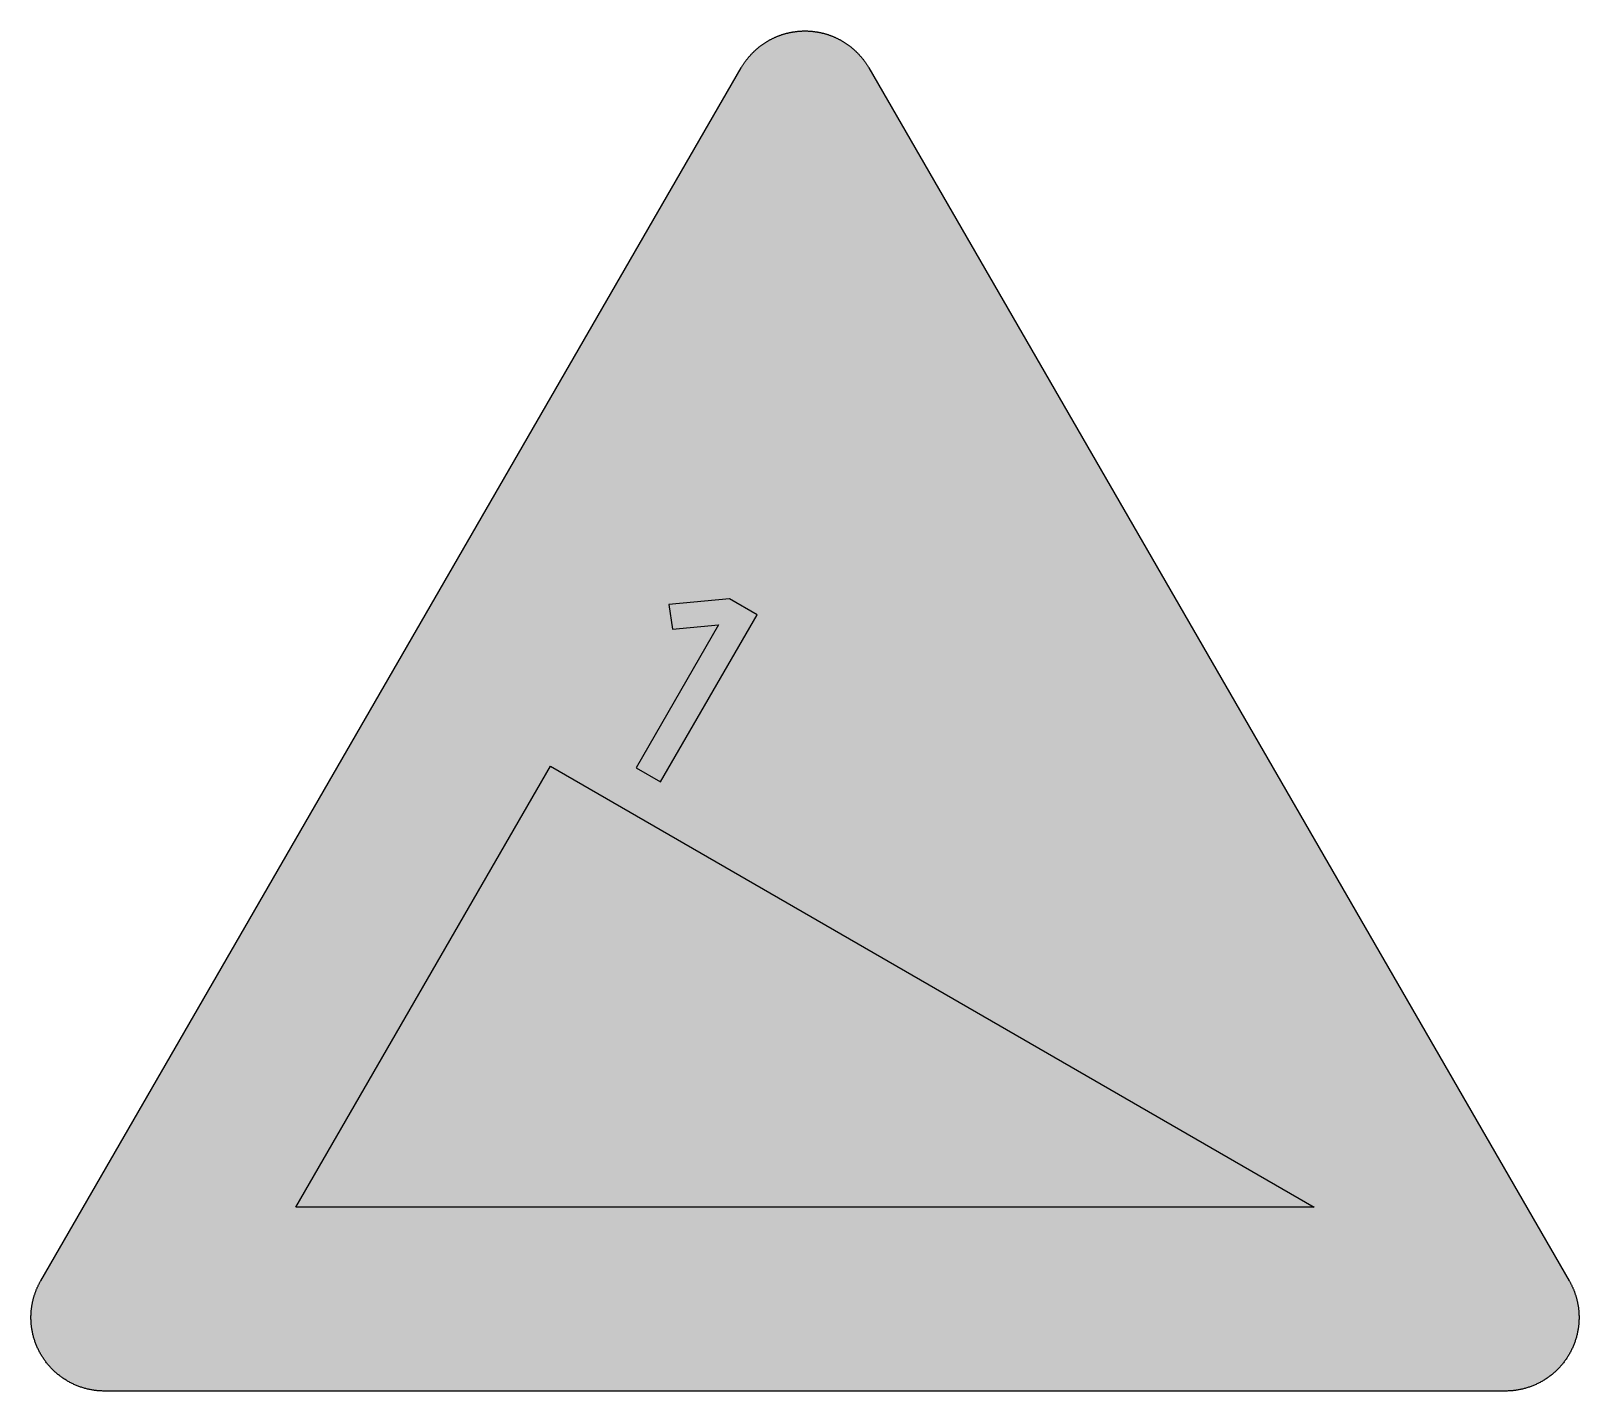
# Model space of a CAD drawing. Header units: millimetres. Extents: x 0 to 297, y 0 to 261.
import ezdxf

# ---------------------------------------------------------------- set-up
doc = ezdxf.new("R2010")
doc.units = ezdxf.units.MM

msp = doc.modelspace()

# ---------------------------------------------------------------- hatches: boundary and pattern name
for color, points in [(254, [(14.1633, 0.0526), (13.9878, 0.0533), (13.8125, 0.0559), (13.6373, 0.061), (13.462, 0.0686), (13.2893, 0.0787), (13.114, 0.0914), (12.9413, 0.1041), (12.7686, 0.1194), (12.5959, 0.1397), (12.4231, 0.16), (12.2504, 0.1803), (12.0777, 0.2057), (11.9075, 0.2337), (11.7373, 0.2616), (11.5672, 0.2921), (11.397, 0.3251), (11.2268, 0.3607), (11.0592, 0.3962), (10.8915, 0.4369), (10.7239, 0.4775), (10.5562, 0.5207), (10.3886, 0.5664), (10.2235, 0.6121), (10.0584, 0.6604), (9.8933, 0.7137), (9.7307, 0.7645), (9.5682, 0.8204), (9.4056, 0.8788), (9.2431, 0.9373), (9.083, 0.9982), (8.923, 1.0617), (8.763, 1.1252), (8.6055, 1.1938), (8.4455, 1.2624), (8.2906, 1.331), (8.1331, 1.4046), (7.9781, 1.4783), (7.8232, 1.5545), (7.6708, 1.6332), (7.5184, 1.7145), (7.366, 1.7958), (7.2161, 1.8796), (7.0663, 1.966), (6.919, 2.0549), (6.7716, 2.1438), (6.6243, 2.2352), (6.4795, 2.3266), (6.3348, 2.4232), (6.19, 2.5197), (6.0477, 2.6187), (5.908, 2.7178), (5.7683, 2.8219), (5.6286, 2.9261), (5.4915, 3.0302), (5.3543, 3.1394), (5.2197, 3.2487), (5.0851, 3.3579), (4.953, 3.4722), (4.8209, 3.5865), (4.6914, 3.7033), (4.5644, 3.8202), (4.4348, 3.9395), (4.3104, 4.0615), (4.1859, 4.1859), (4.0615, 4.3104), (3.9395, 4.4374), (3.8202, 4.5644), (3.7033, 4.6914), (3.5865, 4.8235), (3.4722, 4.953), (3.3579, 5.0876), (3.2487, 5.2197), (3.1369, 5.3543), (3.0302, 5.4915), (2.9235, 5.6286), (2.8194, 5.7683), (2.7178, 5.908), (2.6187, 6.0503), (2.5197, 6.19), (2.4232, 6.3348), (2.3266, 6.4795), (2.2352, 6.6243), (2.1438, 6.7716), (2.0523, 6.919), (1.966, 7.0663), (1.8796, 7.2161), (1.7958, 7.366), (1.7145, 7.5184), (1.6332, 7.6708), (1.5545, 7.8232), (1.4783, 7.9781), (1.4046, 8.1331), (1.331, 8.2906), (1.2598, 8.4455), (1.1913, 8.6055), (1.1252, 8.763), (1.0592, 8.923), (0.9982, 9.083), (0.9373, 9.2431), (0.8763, 9.4056), (0.8204, 9.5682), (0.7645, 9.7307), (0.7112, 9.8933), (0.6604, 10.0584), (0.6121, 10.2235), (0.5639, 10.3911), (0.5207, 10.5562), (0.4775, 10.7239), (0.4343, 10.8915), (0.3962, 11.0592), (0.3607, 11.2268), (0.3251, 11.397), (0.2921, 11.5672), (0.2616, 11.7373), (0.2311, 11.9075), (0.2057, 12.0802), (0.1803, 12.2504), (0.1575, 12.4231), (0.1372, 12.5959), (0.1194, 12.7686), (0.1041, 12.9413), (0.0889, 13.114), (0.0787, 13.2893), (0.0686, 13.462), (0.061, 13.6373), (0.0559, 13.8125), (0.0508, 13.9878), (0.0508, 14.163), (0.0508, 14.2773), (0.0533, 14.3942), (0.0559, 14.511), (0.0584, 14.6253), (0.0635, 14.7422), (0.0686, 14.859), (0.0737, 14.9733), (0.0813, 15.0901), (0.0889, 15.2044), (0.0991, 15.3187), (0.1092, 15.4356), (0.1194, 15.5499), (0.1321, 15.6642), (0.1448, 15.7785), (0.1575, 15.8953), (0.1727, 16.0096), (0.188, 16.1239), (0.2032, 16.2382), (0.221, 16.35), (0.2413, 16.4643), (0.2591, 16.5786), (0.2794, 16.6929), (0.2997, 16.8046), (0.3226, 16.9189), (0.3454, 17.0307), (0.3708, 17.145), (0.3937, 17.2568), (0.4191, 17.3685), (0.447, 17.4803), (0.475, 17.592), (0.5029, 17.7038), (0.5334, 17.8156), (0.5613, 17.9273), (0.5944, 18.0365), (0.6248, 18.1483), (0.6579, 18.2575), (0.6934, 18.3693), (0.7264, 18.4785), (0.762, 18.5877), (0.8001, 18.6969), (0.8382, 18.8062), (0.8763, 18.9128), (0.9144, 19.0221), (0.955, 19.1313), (0.9957, 19.238), (1.0389, 19.3446), (1.0795, 19.4539), (1.1252, 19.5605), (1.1684, 19.6647), (1.2141, 19.7714), (1.2598, 19.878), (1.3081, 19.9822), (1.3564, 20.0889), (1.4046, 20.193), (1.4554, 20.2971), (1.5062, 20.4013), (1.557, 20.5054), (1.6104, 20.607), (1.6637, 20.7112), (1.717, 20.8128), (1.7729, 20.9144), (1.8263, 21.016), (1.8847, 21.1176), (1.9406, 21.2192), (136.2523, 253.8501), (136.3091, 253.9492), (136.3675, 254.0483), (136.4285, 254.1473), (136.4894, 254.2464), (136.5504, 254.3454), (136.6139, 254.442), (136.6774, 254.5385), (136.7409, 254.635), (136.8044, 254.7315), (136.8704, 254.8255), (136.9365, 254.922), (137.0025, 255.016), (137.0711, 255.11), (137.1397, 255.2014), (137.2083, 255.2954), (137.2794, 255.3868), (137.3505, 255.4783), (137.4216, 255.5672), (137.4927, 255.6586), (137.5664, 255.7475), (137.6401, 255.8364), (137.7137, 255.9253), (137.7874, 256.0117), (137.8636, 256.098), (137.9398, 256.1844), (138.016, 256.2708), (138.0947, 256.3546), (138.1735, 256.4409), (138.2522, 256.5222), (138.3309, 256.606), (138.4122, 256.6899), (138.4935, 256.7711), (138.5748, 256.8524), (138.6586, 256.9312), (138.7399, 257.0124), (138.8237, 257.0912), (138.9075, 257.1699), (138.9939, 257.2461), (139.0802, 257.3249), (139.1641, 257.4011), (139.253, 257.4747), (139.3393, 257.5509), (139.4282, 257.6246), (139.5171, 257.6982), (139.606, 257.7719), (139.6949, 257.843), (139.7864, 257.9141), (139.8778, 257.9853), (139.9692, 258.0564), (140.0607, 258.125), (140.1547, 258.1935), (140.2486, 258.2596), (140.3426, 258.3282), (140.4366, 258.3942), (140.5331, 258.4602), (140.6296, 258.5237), (140.7262, 258.5872), (140.8227, 258.6507), (140.9192, 258.7142), (141.0183, 258.7752), (141.1173, 258.8362), (141.2164, 258.8946), (141.3154, 258.9555), (141.4145, 259.014), (141.5161, 259.0698), (141.6177, 259.1283), (141.7193, 259.1841), (141.8209, 259.2375), (141.9225, 259.2934), (142.0266, 259.3467), (142.1308, 259.3975), (142.2324, 259.4508), (142.3365, 259.5016), (142.4407, 259.5499), (142.5473, 259.6007), (142.6515, 259.6464), (142.7556, 259.6947), (142.8623, 259.7404), (142.969, 259.7861), (143.0757, 259.8318), (143.1823, 259.875), (143.289, 259.9182), (143.3957, 259.9588), (143.5049, 259.9995), (143.6116, 260.0401), (143.7208, 260.0808), (143.83, 260.1189), (143.9393, 260.1544), (144.0485, 260.1925), (144.1577, 260.2281), (144.2669, 260.2636), (144.3761, 260.2967), (144.4879, 260.3297), (144.5971, 260.3627), (144.7089, 260.3932), (144.8206, 260.4237), (144.9299, 260.4516), (145.0416, 260.4821), (145.1534, 260.5075), (145.2651, 260.5354), (145.3794, 260.5608), (145.4912, 260.5862), (145.603, 260.6091), (145.7173, 260.6319), (145.829, 260.6548), (145.9433, 260.6751), (146.0551, 260.6954), (146.1694, 260.7158), (146.2837, 260.7335), (146.398, 260.7513), (146.5123, 260.7666), (146.6266, 260.7818), (146.7409, 260.797), (146.8552, 260.8123), (146.9695, 260.825), (147.0838, 260.8351), (147.2006, 260.8478), (147.3149, 260.858), (147.4292, 260.8656), (147.5461, 260.8732), (147.6604, 260.8809), (147.7772, 260.8859), (147.8915, 260.8936), (148.0083, 260.8961), (148.1226, 260.9012), (148.2395, 260.9037), (148.3563, 260.9037), (148.4706, 260.9037), (148.5875, 260.9037), (148.7043, 260.9037), (148.8186, 260.9012), (148.9354, 260.8961), (149.0523, 260.8936), (149.1666, 260.8859), (149.2834, 260.8809), (149.3977, 260.8732), (149.512, 260.8656), (149.6289, 260.858), (149.7432, 260.8478), (149.8575, 260.8351), (149.9743, 260.825), (150.0886, 260.8123), (150.2029, 260.797), (150.3172, 260.7818), (150.4315, 260.7666), (150.5458, 260.7513), (150.6601, 260.7335), (150.7744, 260.7158), (150.8862, 260.6954), (151.0005, 260.6751), (151.1148, 260.6548), (151.2265, 260.6319), (151.3408, 260.6091), (151.4526, 260.5862), (151.5643, 260.5608), (151.6761, 260.5354), (151.7879, 260.5075), (151.8996, 260.4821), (152.0114, 260.4516), (152.1231, 260.4237), (152.2349, 260.3932), (152.3467, 260.3627), (152.4559, 260.3297), (152.5676, 260.2967), (152.6769, 260.2636), (152.7861, 260.2281), (152.8953, 260.1925), (153.0045, 260.1544), (153.1137, 260.1189), (153.223, 260.0808), (153.3296, 260.0401), (153.4389, 259.9995), (153.5455, 259.9588), (153.6548, 259.9182), (153.7614, 259.875), (153.8681, 259.8318), (153.9748, 259.7861), (154.0789, 259.7404), (154.1856, 259.6947), (154.2923, 259.6464), (154.3964, 259.6007), (154.5006, 259.5499), (154.6047, 259.5016), (154.7089, 259.4508), (154.813, 259.3975), (154.9171, 259.3467), (155.0187, 259.2934), (155.1203, 259.2375), (155.2245, 259.1841), (155.3261, 259.1283), (155.4251, 259.0698), (155.5267, 259.014), (155.6283, 258.9555), (155.7274, 258.8946), (155.8265, 258.8362), (155.9255, 258.7752), (156.022, 258.7142), (156.1211, 258.6507), (156.2176, 258.5872), (156.3141, 258.5237), (156.4107, 258.4602), (156.5046, 258.3942), (156.6012, 258.3282), (156.6951, 258.2596), (156.7866, 258.1935), (156.8806, 258.125), (156.972, 258.0564), (157.066, 257.9853), (157.1574, 257.9141), (157.2463, 257.843), (157.3378, 257.7719), (157.4267, 257.6982), (157.5156, 257.6246), (157.6019, 257.5509), (157.6908, 257.4747), (157.7772, 257.4011), (157.8635, 257.3249), (157.9499, 257.2461), (158.0337, 257.1699), (158.1201, 257.0912), (158.2039, 257.0124), (158.2852, 256.9312), (158.369, 256.8524), (158.4503, 256.7711), (158.5316, 256.6899), (158.6103, 256.606), (158.6916, 256.5222), (158.7703, 256.4409), (158.8491, 256.3546), (158.9253, 256.2708), (159.004, 256.1844), (159.0802, 256.098), (159.1539, 256.0117), (159.2301, 255.9253), (159.3037, 255.8364), (159.3774, 255.7475), (159.451, 255.6586), (159.5222, 255.5672), (159.5933, 255.4783), (159.6644, 255.3868), (159.7355, 255.2954), (159.8041, 255.2014), (159.8727, 255.11), (159.9387, 255.016), (160.0073, 254.922), (160.0733, 254.8255), (160.1368, 254.7315), (160.2029, 254.635), (160.2664, 254.5385), (160.3299, 254.442), (160.3908, 254.3454), (160.4543, 254.2464), (160.5153, 254.1473), (160.5737, 254.0483), (160.6347, 253.9492), (160.6906, 253.8476), (295.0023, 21.2192), (295.0591, 21.1176), (295.115, 21.016), (295.1709, 20.9144), (295.2267, 20.8128), (295.2801, 20.7112), (295.3334, 20.607), (295.3868, 20.5054), (295.4376, 20.4013), (295.4884, 20.2971), (295.5392, 20.193), (295.5874, 20.0889), (295.6357, 19.9822), (295.6814, 19.878), (295.7297, 19.7714), (295.7754, 19.6647), (295.8186, 19.5605), (295.8617, 19.4539), (295.9049, 19.3446), (295.9481, 19.238), (295.9887, 19.1313), (296.0294, 19.0221), (296.0675, 18.9128), (296.1056, 18.8062), (296.1437, 18.6969), (296.1792, 18.5877), (296.2148, 18.4785), (296.2504, 18.3693), (296.2834, 18.2575), (296.3164, 18.1483), (296.3494, 18.0365), (296.3799, 17.9273), (296.4104, 17.8156), (296.4409, 17.7038), (296.4688, 17.592), (296.4967, 17.4803), (296.5221, 17.3685), (296.5475, 17.2568), (296.5729, 17.145), (296.5958, 17.0307), (296.6212, 16.9189), (296.6415, 16.8046), (296.6644, 16.6929), (296.6822, 16.5786), (296.7025, 16.4643), (296.7203, 16.35), (296.738, 16.2382), (296.7558, 16.1239), (296.7711, 16.0096), (296.7838, 15.8953), (296.799, 15.7785), (296.8117, 15.6642), (296.8244, 15.5499), (296.8346, 15.4356), (296.8447, 15.3187), (296.8523, 15.2044), (296.86, 15.0901), (296.8676, 14.9733), (296.8752, 14.859), (296.8803, 14.7422), (296.8828, 14.6253), (296.8879, 14.511), (296.8904, 14.3942), (296.8904, 14.2773), (296.8904, 14.163), (296.8904, 13.9878), (296.8879, 13.8125), (296.8828, 13.6373), (296.8752, 13.462), (296.865, 13.2893), (296.8523, 13.114), (296.8396, 12.9413), (296.8219, 12.7686), (296.8041, 12.5959), (296.7838, 12.4231), (296.7609, 12.2504), (296.738, 12.0802), (296.7101, 11.9075), (296.6822, 11.7373), (296.6517, 11.5672), (296.6187, 11.397), (296.5831, 11.2268), (296.545, 11.0592), (296.5069, 10.8915), (296.4663, 10.7239), (296.4231, 10.5562), (296.3774, 10.3911), (296.3316, 10.2235), (296.2808, 10.0584), (296.23, 9.8933), (296.1767, 9.7307), (296.1234, 9.5682), (296.0649, 9.4056), (296.0065, 9.2431), (295.9456, 9.083), (295.8821, 8.923), (295.8186, 8.763), (295.75, 8.6055), (295.6814, 8.4455), (295.6103, 8.2906), (295.5392, 8.1331), (295.463, 7.9781), (295.3868, 7.8232), (295.3106, 7.6708), (295.2293, 7.5184), (295.148, 7.366), (295.0642, 7.2161), (294.9778, 7.0663), (294.8889, 6.919), (294.8, 6.7716), (294.7086, 6.6243), (294.6146, 6.4795), (294.5206, 6.3348), (294.4241, 6.19), (294.325, 6.0503), (294.226, 5.908), (294.1218, 5.7683), (294.0177, 5.6286), (293.9136, 5.4915), (293.8043, 5.3543), (293.6951, 5.2197), (293.5859, 5.0876), (293.4716, 4.953), (293.3573, 4.8235), (293.2405, 4.6914), (293.1236, 4.5644), (293.0042, 4.4374), (292.8823, 4.3104), (292.7579, 4.1859), (292.6334, 4.0615), (292.5089, 3.9395), (292.3794, 3.8202), (292.2524, 3.7033), (292.1203, 3.5865), (291.9908, 3.4722), (291.8562, 3.3579), (291.7241, 3.2487), (291.5895, 3.1394), (291.4523, 3.0302), (291.3151, 2.9261), (291.1754, 2.8219), (291.0357, 2.7178), (290.8935, 2.6187), (290.7513, 2.5197), (290.609, 2.4232), (290.4642, 2.3266), (290.3195, 2.2352), (290.1721, 2.1438), (290.0248, 2.0549), (289.8775, 1.966), (289.7276, 1.8796), (289.5778, 1.7958), (289.4254, 1.7145), (289.273, 1.6332), (289.118, 1.5545), (288.9656, 1.4783), (288.8107, 1.4046), (288.6532, 1.331), (288.4957, 1.2624), (288.3383, 1.1938), (288.1808, 1.1252), (288.0208, 1.0617), (287.8607, 0.9982), (287.7007, 0.9373), (287.5382, 0.8788), (287.3756, 0.8204), (287.213, 0.7645), (287.0479, 0.7137), (286.8854, 0.6604), (286.7203, 0.6121), (286.5526, 0.5664), (286.3875, 0.5207), (286.2199, 0.4775), (286.0523, 0.4369), (285.8846, 0.3962), (285.7144, 0.3607), (285.5468, 0.3251), (285.3766, 0.2921), (285.2064, 0.2616), (285.0363, 0.2337), (284.8635, 0.2057), (284.6934, 0.1803), (284.5206, 0.16), (284.3479, 0.1397), (284.1752, 0.1194), (284.0025, 0.1041), (283.8272, 0.0914), (283.6545, 0.0787), (283.4792, 0.0686), (283.3065, 0.061), (283.1313, 0.0559), (282.956, 0.0533), (282.7807, 0.0508)]), (59, [(116.0872, 119.5698), (120.7615, 116.8714), (139.2823, 148.9495), (133.966, 152.0183), (122.3768, 150.8884), (123.0644, 146.1534), (131.9086, 146.9736)]), (59, [(50.8261, 35.3304), (99.6488, 119.8965), (246.1204, 35.3304)])]:
    msp.add_hatch(color=color).paths.add_polyline_path(points)
h = msp.add_hatch(color=22)
h.paths.add_polyline_path([(14.1633, 5.3442), (13.9344, 5.3467), (13.7084, 5.3543), (13.4849, 5.3696), (13.2613, 5.3873), (13.0378, 5.4127), (12.8194, 5.4458), (12.6009, 5.4813), (12.385, 5.522), (12.1717, 5.5677), (11.9583, 5.621), (11.7475, 5.6769), (11.5392, 5.7404), (11.3335, 5.8064), (11.1303, 5.8776), (10.9296, 5.9538), (10.729, 6.035), (10.5334, 6.1214), (10.3378, 6.2128), (10.1473, 6.3068), (9.9593, 6.4084), (9.7714, 6.5126), (9.5885, 6.6192), (9.4082, 6.7335), (9.2304, 6.8504), (9.0576, 6.9698), (8.8849, 7.0942), (8.7173, 7.2238), (8.5522, 7.3584), (8.3896, 7.493), (8.2321, 7.6352), (8.0772, 7.7775), (7.9273, 7.9273), (7.7775, 8.0772), (7.6352, 8.2321), (7.493, 8.3922), (7.3558, 8.5522), (7.2238, 8.7173), (7.0942, 8.8849), (6.9698, 9.0576), (6.8504, 9.2329), (6.7335, 9.4082), (6.6192, 9.5885), (6.5126, 9.7739), (6.4084, 9.9593), (6.3068, 10.1473), (6.2128, 10.3403), (6.1214, 10.5334), (6.035, 10.729), (5.9538, 10.9296), (5.8776, 11.1303), (5.8064, 11.3335), (5.7404, 11.5392), (5.6769, 11.7475), (5.621, 11.9583), (5.5677, 12.1717), (5.522, 12.385), (5.4813, 12.6009), (5.4432, 12.8194), (5.4127, 13.0404), (5.3873, 13.2613), (5.3696, 13.4849), (5.3543, 13.7084), (5.3467, 13.9344), (5.3416, 14.163), (5.3442, 14.2342), (5.3442, 14.3078), (5.3442, 14.3789), (5.3467, 14.4526), (5.3492, 14.5237), (5.3543, 14.5974), (5.3569, 14.6685), (5.3619, 14.7422), (5.367, 14.8133), (5.3721, 14.8869), (5.3797, 14.9581), (5.3848, 15.0292), (5.3924, 15.1003), (5.4, 15.174), (5.4102, 15.2451), (5.4178, 15.3162), (5.428, 15.3873), (5.4381, 15.4584), (5.4483, 15.5296), (5.461, 15.6007), (5.4737, 15.6718), (5.4864, 15.7429), (5.4991, 15.814), (5.5118, 15.8852), (5.527, 15.9563), (5.5423, 16.0249), (5.5575, 16.096), (5.5728, 16.1671), (5.5905, 16.2357), (5.6083, 16.3068), (5.6261, 16.3754), (5.6439, 16.444), (5.6617, 16.5151), (5.682, 16.5837), (5.7023, 16.6522), (5.7226, 16.7208), (5.7429, 16.7919), (5.7658, 16.8605), (5.7887, 16.9266), (5.8115, 16.9951), (5.8344, 17.0637), (5.8572, 17.1323), (5.8826, 17.2009), (5.908, 17.2669), (5.9334, 17.3355), (5.9588, 17.4015), (5.9868, 17.4676), (6.0147, 17.5362), (6.0427, 17.6022), (6.0706, 17.6682), (6.0985, 17.7343), (6.129, 17.8003), (6.1595, 17.8664), (6.19, 17.9299), (6.2205, 17.9959), (6.2509, 18.0619), (6.284, 18.1254), (6.317, 18.1915), (6.35, 18.255), (6.383, 18.3185), (6.4186, 18.382), (6.4541, 18.4455), (6.4897, 18.509), (6.5253, 18.5725), (140.8356, 251.2042), (140.909, 251.3305), (140.9852, 251.4549), (141.064, 251.5794), (141.1453, 251.7013), (141.2265, 251.8232), (141.3129, 251.9426), (141.3967, 252.0594), (141.4856, 252.1763), (141.5745, 252.2906), (141.666, 252.4023), (141.7599, 252.5141), (141.8539, 252.6233), (141.9504, 252.73), (142.0495, 252.8367), (142.1486, 252.9408), (142.2502, 253.0424), (142.3518, 253.144), (142.4559, 253.2431), (142.5626, 253.3396), (142.6693, 253.4336), (142.7785, 253.5276), (142.8877, 253.619), (142.9995, 253.7104), (143.1112, 253.7968), (143.2255, 253.8832), (143.3424, 253.967), (143.4592, 254.0483), (143.576, 254.1295), (143.6954, 254.2083), (143.8173, 254.2845), (143.9393, 254.3581), (144.0612, 254.4318), (144.1856, 254.5004), (144.3126, 254.569), (144.4371, 254.635), (144.5666, 254.701), (144.6936, 254.762), (144.8232, 254.823), (144.9553, 254.8814), (145.0848, 254.9373), (145.2194, 254.9906), (145.3515, 255.0414), (145.4861, 255.0922), (145.6207, 255.1405), (145.7579, 255.1836), (145.8951, 255.2268), (146.0322, 255.2675), (146.1694, 255.3081), (146.3091, 255.3437), (146.4488, 255.3792), (146.591, 255.4097), (146.7307, 255.4402), (146.873, 255.4681), (147.0152, 255.491), (147.16, 255.5138), (147.3022, 255.5342), (147.447, 255.5519), (147.5918, 255.5697), (147.7391, 255.5824), (147.8839, 255.5926), (148.0312, 255.6027), (148.176, 255.6078), (148.3233, 255.6104), (148.4706, 255.6129), (148.6179, 255.6104), (148.7653, 255.6078), (148.9126, 255.6027), (149.0599, 255.5926), (149.2047, 255.5824), (149.3495, 255.5697), (149.4942, 255.5519), (149.639, 255.5342), (149.7838, 255.5138), (149.926, 255.491), (150.0683, 255.4681), (150.2105, 255.4402), (150.3528, 255.4097), (150.4925, 255.3792), (150.6347, 255.3437), (150.7719, 255.3081), (150.9116, 255.2675), (151.0487, 255.2268), (151.1859, 255.1836), (151.323, 255.1405), (151.4577, 255.0922), (151.5923, 255.0414), (151.7244, 254.9906), (151.8564, 254.9373), (151.9885, 254.8814), (152.1206, 254.823), (152.2501, 254.762), (152.3771, 254.701), (152.5041, 254.635), (152.6311, 254.569), (152.7581, 254.5004), (152.8801, 254.4318), (153.0045, 254.3581), (153.1264, 254.2845), (153.2458, 254.2083), (153.3652, 254.1295), (153.4846, 254.0483), (153.6014, 253.967), (153.7157, 253.8832), (153.83, 253.7968), (153.9443, 253.7104), (154.0561, 253.619), (154.1653, 253.5276), (154.2745, 253.4336), (154.3812, 253.3396), (154.4879, 253.2431), (154.592, 253.144), (154.6936, 253.0424), (154.7952, 252.9408), (154.8943, 252.8367), (154.9933, 252.73), (155.0899, 252.6233), (155.1838, 252.5141), (155.2778, 252.4023), (155.3693, 252.2906), (155.4582, 252.1763), (155.5471, 252.0594), (155.6334, 251.9426), (155.7172, 251.8232), (155.7985, 251.7013), (155.8798, 251.5794), (155.9585, 251.4549), (156.0347, 251.3305), (156.1109, 251.2035), (290.4201, 18.5734), (290.4541, 18.509), (290.4896, 18.4455), (290.5252, 18.382), (290.5608, 18.3185), (290.5938, 18.255), (290.6268, 18.1915), (290.6598, 18.1254), (290.6903, 18.0619), (290.7233, 17.9959), (290.7538, 17.9299), (290.7843, 17.8664), (290.8148, 17.8003), (290.8452, 17.7343), (290.8732, 17.6682), (290.9011, 17.6022), (290.9291, 17.5362), (290.957, 17.4676), (290.9824, 17.4015), (291.0103, 17.3355), (291.0357, 17.2669), (291.0611, 17.2009), (291.084, 17.1323), (291.1094, 17.0637), (291.1323, 16.9951), (291.1551, 16.9266), (291.178, 16.8605), (291.1983, 16.7919), (291.2212, 16.7208), (291.2415, 16.6522), (291.2618, 16.5837), (291.2796, 16.5151), (291.2999, 16.444), (291.3177, 16.3754), (291.3355, 16.3068), (291.3532, 16.2357), (291.3685, 16.1671), (291.3863, 16.096), (291.4015, 16.0249), (291.4167, 15.9563), (291.4294, 15.8852), (291.4447, 15.814), (291.4574, 15.7429), (291.4701, 15.6718), (291.4828, 15.6007), (291.4929, 15.5296), (291.5031, 15.4584), (291.5133, 15.3873), (291.5234, 15.3162), (291.5336, 15.2451), (291.5412, 15.174), (291.5488, 15.1003), (291.5564, 15.0292), (291.5641, 14.9581), (291.5691, 14.8869), (291.5768, 14.8133), (291.5818, 14.7422), (291.5844, 14.6685), (291.5895, 14.5974), (291.592, 14.5237), (291.5945, 14.4526), (291.5971, 14.3789), (291.5996, 14.3078), (291.5996, 14.2342), (291.5996, 14.163), (291.5971, 13.9344), (291.5895, 13.7084), (291.5742, 13.4849), (291.5539, 13.2613), (291.5285, 13.0404), (291.498, 12.8194), (291.4625, 12.6009), (291.4218, 12.385), (291.3736, 12.1717), (291.3228, 11.9583), (291.2643, 11.7475), (291.2034, 11.5392), (291.1373, 11.3335), (291.0637, 11.1303), (290.9875, 10.9296), (290.9062, 10.729), (290.8198, 10.5334), (290.7309, 10.3403), (290.6344, 10.1473), (290.5354, 9.9593), (290.4312, 9.7739), (290.322, 9.5885), (290.2102, 9.4082), (290.0934, 9.2329), (289.974, 9.0576), (289.847, 8.8849), (289.72, 8.7173), (289.5854, 8.5522), (289.4482, 8.3922), (289.3085, 8.2321), (289.1638, 8.0772), (289.0164, 7.9273), (288.8666, 7.7775), (288.7116, 7.6352), (288.5516, 7.493), (288.3916, 7.3584), (288.2265, 7.2238), (288.0563, 7.0942), (287.8861, 6.9698), (287.7109, 6.8504), (287.5331, 6.7335), (287.3527, 6.6192), (287.1699, 6.5126), (286.9844, 6.4084), (286.7965, 6.3068), (286.6034, 6.2128), (286.4104, 6.1214), (286.2148, 6.035), (286.0142, 5.9538), (285.8135, 5.8776), (285.6103, 5.8064), (285.4046, 5.7404), (285.1963, 5.6769), (284.9855, 5.621), (284.7721, 5.5677), (284.5587, 5.522), (284.3428, 5.4813), (284.1244, 5.4458), (283.9034, 5.4127), (283.6824, 5.3873), (283.4589, 5.3696), (283.2354, 5.3543), (283.0093, 5.3467), (282.7807, 5.3442)])
h.paths.add_polyline_path([(44.716, 31.8026), (148.4725, 211.5167), (252.2305, 31.8026)], flags=16)
h = msp.add_hatch(color=59)
edge = h.paths.add_edge_path()
edge.add_line((129.377, 111.8969), (135.563, 108.325))
edge.add_line((135.563, 108.325), (135.8773, 108.3818))
edge.add_line((135.8773, 108.3818), (136.1973, 108.4453))
edge.add_line((136.1973, 108.4453), (136.5225, 108.5088))
edge.add_line((136.5225, 108.5088), (136.8552, 108.5774))
edge.add_line((136.8552, 108.5774), (137.193, 108.6485))
edge.add_line((137.193, 108.6485), (137.5359, 108.7196))
edge.add_line((137.5359, 108.7196), (137.8839, 108.7984))
edge.add_line((137.8839, 108.7984), (138.237, 108.8771))
edge.add_line((138.237, 108.8771), (138.5951, 108.9609))
edge.add_line((138.5951, 108.9609), (138.9558, 109.0473))
edge.add_line((138.9558, 109.0473), (139.3215, 109.1387))
edge.add_line((139.3215, 109.1387), (139.6898, 109.2327))
edge.add_line((139.6898, 109.2327), (140.0632, 109.3292))
edge.add_line((140.0632, 109.3292), (140.4417, 109.4308))
edge.add_line((140.4417, 109.4308), (140.8201, 109.5375))
edge.add_line((140.8201, 109.5375), (141.2037, 109.6467))
edge.add_line((141.2037, 109.6467), (141.5898, 109.761))
edge.add_line((141.5898, 109.761), (141.9784, 109.8804))
edge.add_line((141.9784, 109.8804), (142.367, 110.0023))
edge.add_line((142.367, 110.0023), (142.7607, 110.1319))
edge.add_line((142.7607, 110.1319), (143.1544, 110.2639))
edge.add_line((143.1544, 110.2639), (143.5506, 110.4011))
edge.add_line((143.5506, 110.4011), (143.9494, 110.5433))
edge.add_line((143.9494, 110.5433), (144.3482, 110.6907))
edge.add_line((144.3482, 110.6907), (144.747, 110.8431))
edge.add_line((144.747, 110.8431), (145.1458, 111.0005))
edge.add_line((145.1458, 111.0005), (145.5471, 111.1631))
edge.add_line((145.5471, 111.1631), (145.9484, 111.3333))
edge.add_line((145.9484, 111.3333), (146.3497, 111.506))
edge.add_line((146.3497, 111.506), (146.751, 111.6863))
edge.add_line((146.751, 111.6863), (147.1524, 111.8718))
edge.add_line((147.1524, 111.8718), (147.5511, 112.0648))
edge.add_line((147.5511, 112.0648), (147.9499, 112.2629))
edge.add_line((147.9499, 112.2629), (148.3487, 112.4661))
edge.add_line((148.3487, 112.4661), (148.7449, 112.6769))
edge.add_line((148.7449, 112.6769), (149.1412, 112.8928))
edge.add_line((149.1412, 112.8928), (149.5349, 113.1164))
edge.add_line((149.5349, 113.1164), (149.926, 113.345))
edge.add_line((149.926, 113.345), (150.3147, 113.5812))
edge.add_line((150.3147, 113.5812), (150.7007, 113.825))
edge.add_line((150.7007, 113.825), (151.0843, 114.0739))
edge.add_line((151.0843, 114.0739), (151.4653, 114.3305))
edge.add_line((151.4653, 114.3305), (151.8437, 114.5946))
edge.add_line((151.8437, 114.5946), (152.2197, 114.8664))
edge.add_line((152.2197, 114.8664), (152.5905, 115.1458))
edge.add_line((152.5905, 115.1458), (152.9588, 115.4328))
edge.add_line((152.9588, 115.4328), (153.322, 115.7249))
edge.add_line((153.322, 115.7249), (153.6802, 116.0272))
edge.add_line((153.6802, 116.0272), (154.0358, 116.3371))
edge.add_line((154.0358, 116.3371), (154.3863, 116.6546))
edge.add_line((154.3863, 116.6546), (154.7317, 116.9797))
edge.add_line((154.7317, 116.9797), (155.0695, 117.3124))
edge.add_line((155.0695, 117.3124), (155.4048, 117.6553))
edge.add_line((155.4048, 117.6553), (155.735, 118.0059))
edge.add_line((155.735, 118.0059), (156.0576, 118.364))
edge.add_line((156.0576, 118.364), (156.3751, 118.7298))
edge.add_line((156.3751, 118.7298), (156.685, 119.1057))
edge.add_line((156.685, 119.1057), (156.9898, 119.4918))
edge.add_line((156.9898, 119.4918), (157.287, 119.8855))
edge.add_line((157.287, 119.8855), (157.5791, 120.2868))
edge.add_line((157.5791, 120.2868), (157.861, 120.7008))
edge.add_line((157.861, 120.7008), (158.1379, 121.1199))
edge.add_line((158.1379, 121.1199), (158.4071, 121.5517))
edge.add_line((158.4071, 121.5517), (158.6687, 121.9911))
edge.add_line((158.6687, 121.9911), (158.8922, 122.3874))
edge.add_line((158.8922, 122.3874), (159.1081, 122.7785))
edge.add_line((159.1081, 122.7785), (159.3164, 123.1646))
edge.add_line((159.3164, 123.1646), (159.512, 123.5507))
edge.add_line((159.512, 123.5507), (159.7025, 123.9291))
edge.add_line((159.7025, 123.9291), (159.8828, 124.3051))
edge.add_line((159.8828, 124.3051), (160.053, 124.6784))
edge.add_line((160.053, 124.6784), (160.2156, 125.0467))
edge.add_line((160.2156, 125.0467), (160.368, 125.4125))
edge.add_line((160.368, 125.4125), (160.5128, 125.7732))
edge.add_line((160.5128, 125.7732), (160.6474, 126.1288))
edge.add_line((160.6474, 126.1288), (160.7744, 126.4844))
edge.add_line((160.7744, 126.4844), (160.8912, 126.8324))
edge.add_line((160.8912, 126.8324), (161.0004, 127.1803))
edge.add_line((161.0004, 127.1803), (161.102, 127.5207))
edge.add_line((161.102, 127.5207), (161.1935, 127.8611))
edge.add_line((161.1935, 127.8611), (161.2748, 128.1963))
edge.add_line((161.2748, 128.1963), (161.351, 128.5265))
edge.add_line((161.351, 128.5265), (161.4145, 128.8542))
edge.add_line((161.4145, 128.8542), (161.4729, 129.1793))
edge.add_line((161.4729, 129.1793), (161.5211, 129.4994))
edge.add_line((161.5211, 129.4994), (161.5592, 129.8169))
edge.add_line((161.5592, 129.8169), (161.5897, 130.1293))
edge.add_line((161.5897, 130.1293), (161.6126, 130.4392))
edge.add_line((161.6126, 130.4392), (161.6253, 130.7465))
edge.add_line((161.6253, 130.7465), (161.6304, 131.0488))
edge.add_line((161.6304, 131.0488), (161.6278, 131.3485))
edge.add_line((161.6278, 131.3485), (161.6151, 131.6431))
edge.add_line((161.6151, 131.6431), (161.5948, 131.9378))
edge.add_line((161.5948, 131.9378), (161.5643, 132.2248))
edge.add_line((161.5643, 132.2248), (161.5288, 132.5118))
edge.add_line((161.5288, 132.5118), (161.483, 132.7937))
edge.add_line((161.483, 132.7937), (161.4272, 133.0706))
edge.add_line((161.4272, 133.0706), (161.3662, 133.3475))
edge.add_line((161.3662, 133.3475), (161.2951, 133.6192))
edge.add_line((161.2951, 133.6192), (161.2138, 133.8859))
edge.add_line((161.2138, 133.8859), (161.1274, 134.1526))
edge.add_line((161.1274, 134.1526), (161.0309, 134.4143))
edge.add_line((161.0309, 134.4143), (160.9268, 134.6708))
edge.add_line((160.9268, 134.6708), (160.8125, 134.9273))
edge.add_line((160.8125, 134.9273), (160.6931, 135.1788))
edge.add_line((160.6931, 135.1788), (160.5636, 135.4277))
edge.add_line((160.5636, 135.4277), (160.4264, 135.6716))
edge.add_line((160.4264, 135.6716), (160.2791, 135.9154))
edge.add_line((160.2791, 135.9154), (160.1267, 136.1542))
edge.add_line((160.1267, 136.1542), (159.9641, 136.3878))
edge.add_line((159.9641, 136.3878), (159.7939, 136.6215))
edge.add_line((159.7939, 136.6215), (159.6161, 136.8501))
edge.add_line((159.6161, 136.8501), (159.4307, 137.0762))
edge.add_line((159.4307, 137.0762), (159.2351, 137.2997))
edge.add_line((159.2351, 137.2997), (159.0319, 137.5181))
edge.add_line((159.0319, 137.5181), (158.8237, 137.734))
edge.add_line((158.8237, 137.734), (158.6052, 137.9474))
edge.add_line((158.6052, 137.9474), (158.3766, 138.1582))
edge.add_line((158.3766, 138.1582), (158.1429, 138.3665))
edge.add_line((158.1429, 138.3665), (157.9016, 138.5697))
edge.add_line((157.9016, 138.5697), (157.6502, 138.7704))
edge.add_line((157.6502, 138.7704), (157.3911, 138.9685))
edge.add_line((157.3911, 138.9685), (157.1269, 139.1641))
edge.add_line((157.1269, 139.1641), (156.8526, 139.3546))
edge.add_line((156.8526, 139.3546), (156.5707, 139.5451))
edge.add_line((156.5707, 139.5451), (156.2811, 139.7305))
edge.add_line((156.2811, 139.7305), (155.9814, 139.9134))
edge.add_line((155.9814, 139.9134), (155.6766, 140.0937))
edge.add_line((155.6766, 140.0937), (155.4302, 140.2309))
edge.add_line((155.4302, 140.2309), (155.1838, 140.3655))
edge.add_line((155.1838, 140.3655), (154.9349, 140.495))
edge.add_line((154.9349, 140.495), (154.686, 140.6195))
edge.add_line((154.686, 140.6195), (154.4371, 140.7363))
edge.add_line((154.4371, 140.7363), (154.1831, 140.8506))
edge.add_line((154.1831, 140.8506), (153.9316, 140.9573))
edge.add_line((153.9316, 140.9573), (153.6776, 141.0589))
edge.add_line((153.6776, 141.0589), (153.4236, 141.1554))
edge.add_line((153.4236, 141.1554), (153.1671, 141.2443))
edge.add_line((153.1671, 141.2443), (152.9105, 141.3307))
edge.add_line((152.9105, 141.3307), (152.654, 141.4094))
edge.add_line((152.654, 141.4094), (152.3949, 141.4805))
edge.add_line((152.3949, 141.4805), (152.1384, 141.5466))
edge.add_line((152.1384, 141.5466), (151.8793, 141.6075))
edge.add_line((151.8793, 141.6075), (151.6202, 141.6609))
edge.add_line((151.6202, 141.6609), (151.3586, 141.7091))
edge.add_line((151.3586, 141.7091), (151.0995, 141.7498))
edge.add_line((151.0995, 141.7498), (150.8379, 141.7828))
edge.add_line((150.8379, 141.7828), (150.5763, 141.8107))
edge.add_line((150.5763, 141.8107), (150.3172, 141.8311))
edge.add_line((150.3172, 141.8311), (150.0556, 141.8463))
edge.add_line((150.0556, 141.8463), (149.794, 141.8514))
edge.add_line((149.794, 141.8514), (149.5323, 141.8514))
edge.add_line((149.5323, 141.8514), (149.2707, 141.8438))
edge.add_line((149.2707, 141.8438), (149.0091, 141.8311))
edge.add_line((149.0091, 141.8311), (148.7475, 141.8082))
edge.add_line((148.7475, 141.8082), (148.4884, 141.7777))
edge.add_line((148.4884, 141.7777), (148.2268, 141.7396))
edge.add_line((148.2268, 141.7396), (147.9677, 141.6964))
edge.add_line((147.9677, 141.6964), (147.7061, 141.6431))
edge.add_line((147.7061, 141.6431), (147.447, 141.5821))
edge.add_line((147.447, 141.5821), (147.1879, 141.5136))
edge.add_line((147.1879, 141.5136), (146.9314, 141.4374))
edge.add_line((146.9314, 141.4374), (146.6723, 141.3535))
edge.add_line((146.6723, 141.3535), (146.4158, 141.2596))
edge.add_line((146.4158, 141.2596), (146.1592, 141.158))
edge.add_line((146.1592, 141.158), (145.9027, 141.0487))
edge.add_line((145.9027, 141.0487), (145.6487, 140.9319))
edge.add_line((145.6487, 140.9319), (145.3947, 140.8049))
edge.add_line((145.3947, 140.8049), (145.1432, 140.6703))
edge.add_line((145.1432, 140.6703), (144.8918, 140.5255))
edge.add_line((144.8918, 140.5255), (144.6403, 140.3731))
edge.add_line((144.6403, 140.3731), (144.3914, 140.2105))
edge.add_line((144.3914, 140.2105), (144.1425, 140.0378))
edge.add_line((144.1425, 140.0378), (143.8961, 139.8575))
edge.add_line((143.8961, 139.8575), (143.6522, 139.6695))
edge.add_line((143.6522, 139.6695), (143.4084, 139.4689))
edge.add_line((143.4084, 139.4689), (143.1646, 139.2606))
edge.add_line((143.1646, 139.2606), (142.9233, 139.0421))
edge.add_line((142.9233, 139.0421), (142.6845, 138.8161))
edge.add_line((142.6845, 138.8161), (142.4457, 138.5773))
edge.add_line((142.4457, 138.5773), (142.2095, 138.3309))
edge.add_line((142.2095, 138.3309), (141.9758, 138.0744))
edge.add_line((141.9758, 138.0744), (141.7447, 137.8052))
edge.add_line((141.7447, 137.8052), (141.5136, 137.5283))
edge.add_line((141.5136, 137.5283), (141.285, 137.2413))
edge.add_line((141.285, 137.2413), (141.0589, 136.9441))
edge.add_line((141.0589, 136.9441), (140.8328, 136.6342))
edge.add_line((140.8328, 136.6342), (140.6119, 136.3167))
edge.add_line((140.6119, 136.3167), (140.3909, 135.9865))
edge.add_line((140.3909, 135.9865), (140.1724, 135.6462))
edge.add_line((140.1724, 135.6462), (139.9565, 135.2956))
edge.add_line((139.9565, 135.2956), (139.7432, 134.935))
edge.add_line((139.7432, 134.935), (139.5679, 134.62))
edge.add_line((139.5679, 134.62), (139.4003, 134.3101))
edge.add_line((139.4003, 134.3101), (139.2403, 134.0002))
edge.add_line((139.2403, 134.0002), (139.0904, 133.6904))
edge.add_line((139.0904, 133.6904), (138.9507, 133.383))
edge.add_line((138.9507, 133.383), (138.8186, 133.0782))
edge.add_line((138.8186, 133.0782), (138.6942, 132.7734))
edge.add_line((138.6942, 132.7734), (138.5799, 132.4712))
edge.add_line((138.5799, 132.4712), (138.4706, 132.1714))
edge.add_line((138.4706, 132.1714), (138.3741, 131.8743))
edge.add_line((138.3741, 131.8743), (138.2827, 131.5771))
edge.add_line((138.2827, 131.5771), (138.1989, 131.2824))
edge.add_line((138.1989, 131.2824), (138.1252, 130.9903))
edge.add_line((138.1252, 130.9903), (138.0592, 130.6982))
edge.add_line((138.0592, 130.6982), (138.0007, 130.4112))
edge.add_line((138.0007, 130.4112), (137.9499, 130.1242))
edge.add_line((137.9499, 130.1242), (137.9042, 129.8397))
edge.add_line((137.9042, 129.8397), (137.8687, 129.5578))
edge.add_line((137.8687, 129.5578), (137.8407, 129.2784))
edge.add_line((137.8407, 129.2784), (137.8204, 129.0015))
edge.add_line((137.8204, 129.0015), (137.8052, 128.7272))
edge.add_line((137.8052, 128.7272), (137.8001, 128.4529))
edge.add_line((137.8001, 128.4529), (137.8001, 128.1836))
edge.add_line((137.8001, 128.1836), (137.8052, 127.9169))
edge.add_line((137.8052, 127.9169), (137.8204, 127.6528))
edge.add_line((137.8204, 127.6528), (137.8407, 127.3886))
edge.add_line((137.8407, 127.3886), (137.8687, 127.1295))
edge.add_line((137.8687, 127.1295), (137.9042, 126.873))
edge.add_line((137.9042, 126.873), (137.9449, 126.619))
edge.add_line((137.9449, 126.619), (137.9906, 126.3675))
edge.add_line((137.9906, 126.3675), (138.0439, 126.1186))
edge.add_line((138.0439, 126.1186), (138.1023, 125.8748))
edge.add_line((138.1023, 125.8748), (138.1684, 125.6309))
edge.add_line((138.1684, 125.6309), (138.242, 125.3922))
edge.add_line((138.242, 125.3922), (138.3182, 125.156))
edge.add_line((138.3182, 125.156), (138.4021, 124.9248))
edge.add_line((138.4021, 124.9248), (138.491, 124.6937))
edge.add_line((138.491, 124.6937), (138.5849, 124.4676))
edge.add_line((138.5849, 124.4676), (138.6865, 124.2441))
edge.add_line((138.6865, 124.2441), (138.7932, 124.0231))
edge.add_line((138.7932, 124.0231), (138.9024, 123.8072))
edge.add_line((138.9024, 123.8072), (139.0193, 123.5939))
edge.add_line((139.0193, 123.5939), (139.1412, 123.3856))
edge.add_line((139.1412, 123.3856), (139.2682, 123.1798))
edge.add_line((139.2682, 123.1798), (139.4003, 122.9766))
edge.add_line((139.4003, 122.9766), (139.5374, 122.7785))
edge.add_line((139.5374, 122.7785), (139.6771, 122.5829))
edge.add_line((139.6771, 122.5829), (139.8245, 122.3924))
edge.add_line((139.8245, 122.3924), (139.9743, 122.2045))
edge.add_line((139.9743, 122.2045), (140.1318, 122.0216))
edge.add_line((140.1318, 122.0216), (140.2918, 121.8438))
edge.add_line((140.2918, 121.8438), (140.4544, 121.666))
edge.add_line((140.4544, 121.666), (140.622, 121.4958))
edge.add_line((140.622, 121.4958), (140.7947, 121.3282))
edge.add_line((140.7947, 121.3282), (140.9725, 121.1656))
edge.add_line((140.9725, 121.1656), (141.1529, 121.0056))
edge.add_line((141.1529, 121.0056), (141.3383, 120.8507))
edge.add_line((141.3383, 120.8507), (141.5263, 120.7008))
edge.add_line((141.5263, 120.7008), (141.7168, 120.5535))
edge.add_line((141.7168, 120.5535), (141.9123, 120.4112))
edge.add_line((141.9123, 120.4112), (142.113, 120.2741))
edge.add_line((142.113, 120.2741), (142.3137, 120.142))
edge.add_line((142.3137, 120.142), (142.5194, 120.0125))
edge.add_line((142.5194, 120.0125), (142.7302, 119.8905))
edge.add_line((142.7302, 119.8905), (142.8242, 119.8347))
edge.add_line((142.8242, 119.8347), (142.9182, 119.7839))
edge.add_line((142.9182, 119.7839), (143.0122, 119.7331))
edge.add_line((143.0122, 119.7331), (143.1061, 119.6823))
edge.add_line((143.1061, 119.6823), (143.2001, 119.634))
edge.add_line((143.2001, 119.634), (143.2941, 119.5857))
edge.add_line((143.2941, 119.5857), (143.3881, 119.54))
edge.add_line((143.3881, 119.54), (143.4821, 119.4968))
edge.add_line((143.4821, 119.4968), (143.576, 119.4537))
edge.add_line((143.576, 119.4537), (143.67, 119.4105))
edge.add_line((143.67, 119.4105), (143.764, 119.3724))
edge.add_line((143.764, 119.3724), (143.8554, 119.3317))
edge.add_line((143.8554, 119.3317), (143.9494, 119.2936))
edge.add_line((143.9494, 119.2936), (144.0434, 119.2581))
edge.add_line((144.0434, 119.2581), (144.1374, 119.2225))
edge.add_line((144.1374, 119.2225), (144.2288, 119.187))
edge.add_line((144.2288, 119.187), (144.3228, 119.1539))
edge.add_line((144.3228, 119.1539), (144.4142, 119.1235))
edge.add_line((144.4142, 119.1235), (144.5082, 119.093))
edge.add_line((144.5082, 119.093), (144.5997, 119.0625))
edge.add_line((144.5997, 119.0625), (144.6936, 119.0346))
edge.add_line((144.6936, 119.0346), (144.7851, 119.0066))
edge.add_line((144.7851, 119.0066), (144.8791, 118.9812))
edge.add_line((144.8791, 118.9812), (144.9705, 118.9558))
edge.add_line((144.9705, 118.9558), (145.0619, 118.933))
edge.add_line((145.0619, 118.933), (145.1534, 118.9101))
edge.add_line((145.1534, 118.9101), (145.2448, 118.8898))
edge.add_line((145.2448, 118.8898), (145.3388, 118.8695))
edge.add_line((145.3388, 118.8695), (145.4302, 118.8491))
edge.add_line((145.4302, 118.8491), (145.5217, 118.8314))
edge.add_line((145.5217, 118.8314), (145.6131, 118.8136))
edge.add_line((145.6131, 118.8136), (145.7046, 118.7983))
edge.add_line((145.7046, 118.7983), (145.796, 118.7831))
edge.add_line((145.796, 118.7831), (145.8874, 118.7679))
edge.add_line((145.8874, 118.7679), (145.9763, 118.7552))
edge.add_line((145.9763, 118.7552), (146.0678, 118.745))
edge.add_line((146.0678, 118.745), (146.1592, 118.7323))
edge.add_line((146.1592, 118.7323), (146.2507, 118.7247))
edge.add_line((146.2507, 118.7247), (146.3396, 118.7145))
edge.add_line((146.3396, 118.7145), (146.431, 118.7069))
edge.add_line((146.431, 118.7069), (146.5199, 118.6993))
edge.add_line((146.5199, 118.6993), (146.6113, 118.6942))
edge.add_line((146.6113, 118.6942), (146.7002, 118.6891))
edge.add_line((146.7002, 118.6891), (146.7917, 118.684))
edge.add_line((146.7917, 118.684), (146.8806, 118.6815))
edge.add_line((146.8806, 118.6815), (146.972, 118.679))
edge.add_line((146.972, 118.679), (147.0609, 118.6764))
edge.add_line((147.0609, 118.6764), (147.1498, 118.6764))
edge.add_line((147.1498, 118.6764), (147.2387, 118.6764))
edge.add_line((147.2387, 118.6764), (147.3276, 118.679))
edge.add_line((147.3276, 118.679), (147.4191, 118.6815))
edge.add_line((147.4191, 118.6815), (147.508, 118.684))
edge.add_line((147.508, 118.684), (147.5969, 118.6866))
edge.add_line((147.5969, 118.6866), (147.6858, 118.6917))
edge.add_line((147.6858, 118.6917), (147.7721, 118.6967))
edge.add_line((147.7721, 118.6967), (147.861, 118.7044))
edge.add_line((147.861, 118.7044), (147.9499, 118.7094))
edge.add_line((147.9499, 118.7094), (148.0388, 118.7171))
edge.add_line((148.0388, 118.7171), (148.1277, 118.7272))
edge.add_line((148.1277, 118.7272), (148.2141, 118.7348))
edge.add_line((148.2141, 118.7348), (148.303, 118.745))
edge.add_line((148.303, 118.745), (148.3893, 118.7577))
edge.add_line((148.3893, 118.7577), (148.4782, 118.7679))
edge.add_line((148.4782, 118.7679), (148.5646, 118.7806))
edge.add_line((148.5646, 118.7806), (148.2827, 118.5774))
edge.add_line((148.2827, 118.5774), (147.9956, 118.3792))
edge.add_line((147.9956, 118.3792), (147.7086, 118.1862))
edge.add_line((147.7086, 118.1862), (147.4165, 117.9982))
edge.add_line((147.4165, 117.9982), (147.1219, 117.8128))
edge.add_line((147.1219, 117.8128), (146.8247, 117.6325))
edge.add_line((146.8247, 117.6325), (146.5275, 117.4572))
edge.add_line((146.5275, 117.4572), (146.2253, 117.2845))
edge.add_line((146.2253, 117.2845), (145.923, 117.1143))
edge.add_line((145.923, 117.1143), (145.6157, 116.9518))
edge.add_line((145.6157, 116.9518), (145.3083, 116.7892))
edge.add_line((145.3083, 116.7892), (144.9984, 116.6317))
edge.add_line((144.9984, 116.6317), (144.6886, 116.4793))
edge.add_line((144.6886, 116.4793), (144.3761, 116.3295))
edge.add_line((144.3761, 116.3295), (144.0612, 116.1821))
edge.add_line((144.0612, 116.1821), (143.7462, 116.0399))
edge.add_line((143.7462, 116.0399), (143.4287, 115.9002))
edge.add_line((143.4287, 115.9002), (143.1112, 115.7656))
edge.add_line((143.1112, 115.7656), (142.7937, 115.631))
edge.add_line((142.7937, 115.631), (142.4737, 115.5014))
edge.add_line((142.4737, 115.5014), (142.1536, 115.3744))
edge.add_line((142.1536, 115.3744), (141.8336, 115.2525))
edge.add_line((141.8336, 115.2525), (141.511, 115.1306))
edge.add_line((141.511, 115.1306), (141.1884, 115.0137))
edge.add_line((141.1884, 115.0137), (140.8684, 114.8994))
edge.add_line((140.8684, 114.8994), (140.5458, 114.7851))
edge.add_line((140.5458, 114.7851), (140.2232, 114.6759))
edge.add_line((140.2232, 114.6759), (139.9007, 114.5692))
edge.add_line((139.9007, 114.5692), (139.5781, 114.4651))
edge.add_line((139.5781, 114.4651), (139.258, 114.3635))
edge.add_line((139.258, 114.3635), (138.9355, 114.2644))
edge.add_line((138.9355, 114.2644), (138.6154, 114.1679))
edge.add_line((138.6154, 114.1679), (138.2954, 114.0739))
edge.add_line((138.2954, 114.0739), (137.9753, 113.98))
edge.add_line((137.9753, 113.98), (137.6578, 113.8911))
edge.add_line((137.6578, 113.8911), (137.3403, 113.8022))
edge.add_line((137.3403, 113.8022), (137.0254, 113.7158))
edge.add_line((137.0254, 113.7158), (136.7104, 113.632))
edge.add_line((136.7104, 113.632), (136.398, 113.5507))
edge.add_line((136.398, 113.5507), (136.0856, 113.4694))
edge.add_line((136.0856, 113.4694), (135.7757, 113.3907))
edge.add_line((135.7757, 113.3907), (135.4684, 113.3119))
edge.add_line((135.4684, 113.3119), (135.161, 113.2383))
edge.add_line((135.161, 113.2383), (134.8562, 113.1621))
edge.add_line((134.8562, 113.1621), (134.554, 113.091))
edge.add_line((134.554, 113.091), (134.2542, 113.0198))
edge.add_line((134.2542, 113.0198), (133.9571, 112.9487))
edge.add_line((133.9571, 112.9487), (133.6624, 112.8801))
edge.add_line((133.6624, 112.8801), (133.3703, 112.8141))
edge.add_line((133.3703, 112.8141), (133.0808, 112.7481))
edge.add_line((133.0808, 112.7481), (132.7937, 112.682))
edge.add_line((132.7937, 112.682), (132.5093, 112.616))
edge.add_line((132.5093, 112.616), (132.2273, 112.5525))
edge.add_line((132.2273, 112.5525), (131.9505, 112.4915))
edge.add_line((131.9505, 112.4915), (131.6761, 112.428))
edge.add_line((131.6761, 112.428), (131.4044, 112.3671))
edge.add_line((131.4044, 112.3671), (131.1377, 112.3086))
edge.add_line((131.1377, 112.3086), (130.8735, 112.2477))
edge.add_line((130.8735, 112.2477), (130.6144, 112.1893))
edge.add_line((130.6144, 112.1893), (130.3579, 112.1283))
edge.add_line((130.3579, 112.1283), (130.1064, 112.0699))
edge.add_line((130.1064, 112.0699), (129.8575, 112.0115))
edge.add_line((129.8575, 112.0115), (129.6137, 111.953))
edge.add_line((129.6137, 111.953), (129.3749, 111.8946))
edge = h.paths.add_edge_path(flags=16)
edge.add_line((146.2084, 122.9543), (146.0729, 123.0325))
edge.add_line((146.0729, 123.0325), (145.9408, 123.1138))
edge.add_line((145.9408, 123.1138), (145.8087, 123.1951))
edge.add_line((145.8087, 123.1951), (145.6792, 123.2789))
edge.add_line((145.6792, 123.2789), (145.5522, 123.3653))
edge.add_line((145.5522, 123.3653), (145.4252, 123.4516))
edge.add_line((145.4252, 123.4516), (145.3007, 123.5405))
edge.add_line((145.3007, 123.5405), (145.1788, 123.632))
edge.add_line((145.1788, 123.632), (145.0594, 123.7259))
edge.add_line((145.0594, 123.7259), (144.9426, 123.8199))
edge.add_line((144.9426, 123.8199), (144.8283, 123.9164))
edge.add_line((144.8283, 123.9164), (144.714, 124.0155))
edge.add_line((144.714, 124.0155), (144.6047, 124.1171))
edge.add_line((144.6047, 124.1171), (144.4981, 124.2187))
edge.add_line((144.4981, 124.2187), (144.3939, 124.3254))
edge.add_line((144.3939, 124.3254), (144.2923, 124.4321))
edge.add_line((144.2923, 124.4321), (144.1933, 124.5387))
edge.add_line((144.1933, 124.5387), (144.0967, 124.6505))
edge.add_line((144.0967, 124.6505), (144.0028, 124.7648))
edge.add_line((144.0028, 124.7648), (143.9139, 124.8791))
edge.add_line((143.9139, 124.8791), (143.8275, 124.9959))
edge.add_line((143.8275, 124.9959), (143.7437, 125.1153))
edge.add_line((143.7437, 125.1153), (143.6624, 125.2372))
edge.add_line((143.6624, 125.2372), (143.5862, 125.3617))
edge.add_line((143.5862, 125.3617), (143.5125, 125.4862))
edge.add_line((143.5125, 125.4862), (143.444, 125.6157))
edge.add_line((143.444, 125.6157), (143.3779, 125.7452))
edge.add_line((143.3779, 125.7452), (143.317, 125.8799))
edge.add_line((143.317, 125.8799), (143.2585, 126.0145))
edge.add_line((143.2585, 126.0145), (143.2052, 126.1542))
edge.add_line((143.2052, 126.1542), (143.1544, 126.2939))
edge.add_line((143.1544, 126.2939), (143.1087, 126.4361))
edge.add_line((143.1087, 126.4361), (143.068, 126.5809))
edge.add_line((143.068, 126.5809), (143.0299, 126.7282))
edge.add_line((143.0299, 126.7282), (142.9969, 126.8806))
edge.add_line((142.9969, 126.8806), (142.969, 127.033))
edge.add_line((142.969, 127.033), (142.9461, 127.188))
edge.add_line((142.9461, 127.188), (142.9283, 127.3454))
edge.add_line((142.9283, 127.3454), (142.9131, 127.5055))
edge.add_line((142.9131, 127.5055), (142.9029, 127.6706))
edge.add_line((142.9029, 127.6706), (142.9004, 127.8357))
edge.add_line((142.9004, 127.8357), (142.9004, 128.0033))
edge.add_line((142.9004, 128.0033), (142.9055, 128.176))
edge.add_line((142.9055, 128.176), (142.9156, 128.3487))
edge.add_line((142.9156, 128.3487), (142.9334, 128.5265))
edge.add_line((142.9334, 128.5265), (142.9537, 128.7069))
edge.add_line((142.9537, 128.7069), (142.9817, 128.8898))
edge.add_line((142.9817, 128.8898), (143.0147, 129.0752))
edge.add_line((143.0147, 129.0752), (143.0528, 129.2631))
edge.add_line((143.0528, 129.2631), (143.096, 129.4536))
edge.add_line((143.096, 129.4536), (143.1468, 129.6492))
edge.add_line((143.1468, 129.6492), (143.2027, 129.8448))
edge.add_line((143.2027, 129.8448), (143.2636, 130.0455))
edge.add_line((143.2636, 130.0455), (143.3297, 130.2487))
edge.add_line((143.3297, 130.2487), (143.4059, 130.4544))
edge.add_line((143.4059, 130.4544), (143.4846, 130.6652))
edge.add_line((143.4846, 130.6652), (143.571, 130.876))
edge.add_line((143.571, 130.876), (143.6649, 131.0919))
edge.add_line((143.6649, 131.0919), (143.764, 131.3104))
edge.add_line((143.764, 131.3104), (143.8681, 131.5314))
edge.add_line((143.8681, 131.5314), (143.9799, 131.7574))
edge.add_line((143.9799, 131.7574), (144.0993, 131.986))
edge.add_line((144.0993, 131.986), (144.2263, 132.2172))
edge.add_line((144.2263, 132.2172), (144.3584, 132.4508))
edge.add_line((144.3584, 132.4508), (144.493, 132.6794))
edge.add_line((144.493, 132.6794), (144.6276, 132.903))
edge.add_line((144.6276, 132.903), (144.7648, 133.1189))
edge.add_line((144.7648, 133.1189), (144.8994, 133.3271))
edge.add_line((144.8994, 133.3271), (145.0365, 133.5303))
edge.add_line((145.0365, 133.5303), (145.1737, 133.7285))
edge.add_line((145.1737, 133.7285), (145.3134, 133.919))
edge.add_line((145.3134, 133.919), (145.4506, 134.1018))
edge.add_line((145.4506, 134.1018), (145.5903, 134.2796))
edge.add_line((145.5903, 134.2796), (145.73, 134.4524))
edge.add_line((145.73, 134.4524), (145.8697, 134.6175))
edge.add_line((145.8697, 134.6175), (146.0094, 134.7775))
edge.add_line((146.0094, 134.7775), (146.1491, 134.9324))
edge.add_line((146.1491, 134.9324), (146.2888, 135.0823))
edge.add_line((146.2888, 135.0823), (146.431, 135.2245))
edge.add_line((146.431, 135.2245), (146.5732, 135.3617))
edge.add_line((146.5732, 135.3617), (146.7129, 135.4938))
edge.add_line((146.7129, 135.4938), (146.8552, 135.6182))
edge.add_line((146.8552, 135.6182), (146.9974, 135.7376))
edge.add_line((146.9974, 135.7376), (147.1397, 135.8519))
edge.add_line((147.1397, 135.8519), (147.2819, 135.9637))
edge.add_line((147.2819, 135.9637), (147.4267, 136.0653))
edge.add_line((147.4267, 136.0653), (147.5689, 136.1643))
edge.add_line((147.5689, 136.1643), (147.7112, 136.2583))
edge.add_line((147.7112, 136.2583), (147.8534, 136.3472))
edge.add_line((147.8534, 136.3472), (147.9956, 136.4285))
edge.add_line((147.9956, 136.4285), (148.1404, 136.5072))
edge.add_line((148.1404, 136.5072), (148.2827, 136.5809))
edge.add_line((148.2827, 136.5809), (148.4249, 136.6469))
edge.add_line((148.4249, 136.6469), (148.5671, 136.7104))
edge.add_line((148.5671, 136.7104), (148.7119, 136.7688))
edge.add_line((148.7119, 136.7688), (148.8542, 136.8222))
edge.add_line((148.8542, 136.8222), (148.9964, 136.8704))
edge.add_line((148.9964, 136.8704), (149.1386, 136.9136))
edge.add_line((149.1386, 136.9136), (149.2809, 136.9543))
edge.add_line((149.2809, 136.9543), (149.4231, 136.9873))
edge.add_line((149.4231, 136.9873), (149.5628, 137.0178))
edge.add_line((149.5628, 137.0178), (149.7051, 137.0432))
edge.add_line((149.7051, 137.0432), (149.8473, 137.066))
edge.add_line((149.8473, 137.066), (149.987, 137.0813))
edge.add_line((149.987, 137.0813), (150.1267, 137.094))
edge.add_line((150.1267, 137.094), (150.2664, 137.1041))
edge.add_line((150.2664, 137.1041), (150.4061, 137.1067))
edge.add_line((150.4061, 137.1067), (150.5458, 137.1067))
edge.add_line((150.5458, 137.1067), (150.6855, 137.1041))
edge.add_line((150.6855, 137.1041), (150.8227, 137.0965))
edge.add_line((150.8227, 137.0965), (150.9598, 137.0838))
edge.add_line((150.9598, 137.0838), (151.097, 137.0686))
edge.add_line((151.097, 137.0686), (151.2341, 137.0482))
edge.add_line((151.2341, 137.0482), (151.3688, 137.0254))
edge.add_line((151.3688, 137.0254), (151.5059, 136.9974))
edge.add_line((151.5059, 136.9974), (151.6405, 136.967))
edge.add_line((151.6405, 136.967), (151.7752, 136.9314))
edge.add_line((151.7752, 136.9314), (151.9072, 136.8933))
edge.add_line((151.9072, 136.8933), (152.0393, 136.8527))
edge.add_line((152.0393, 136.8527), (152.1714, 136.8069))
edge.add_line((152.1714, 136.8069), (152.3035, 136.7587))
edge.add_line((152.3035, 136.7587), (152.433, 136.7079))
edge.add_line((152.433, 136.7079), (152.5626, 136.652))
edge.add_line((152.5626, 136.652), (152.6921, 136.5936))
edge.add_line((152.6921, 136.5936), (152.8191, 136.5326))
edge.add_line((152.8191, 136.5326), (152.9461, 136.4691))
edge.add_line((152.9461, 136.4691), (153.0731, 136.4005))
edge.add_line((153.0731, 136.4005), (153.1976, 136.332))
edge.add_line((153.1976, 136.332), (153.3474, 136.2431))
edge.add_line((153.3474, 136.2431), (153.4947, 136.1542))
edge.add_line((153.4947, 136.1542), (153.6395, 136.0653))
edge.add_line((153.6395, 136.0653), (153.7818, 135.9764))
edge.add_line((153.7818, 135.9764), (153.924, 135.8849))
edge.add_line((153.924, 135.8849), (154.0612, 135.7909))
edge.add_line((154.0612, 135.7909), (154.1958, 135.697))
edge.add_line((154.1958, 135.697), (154.3279, 135.6004))
edge.add_line((154.3279, 135.6004), (154.4574, 135.5039))
edge.add_line((154.4574, 135.5039), (154.5844, 135.4049))
edge.add_line((154.5844, 135.4049), (154.7063, 135.3033))
edge.add_line((154.7063, 135.3033), (154.8282, 135.1991))
edge.add_line((154.8282, 135.1991), (154.9451, 135.095))
edge.add_line((154.9451, 135.095), (155.0568, 134.9883))
edge.add_line((155.0568, 134.9883), (155.1661, 134.8791))
edge.add_line((155.1661, 134.8791), (155.2727, 134.7648))
edge.add_line((155.2727, 134.7648), (155.3769, 134.6505))
edge.add_line((155.3769, 134.6505), (155.4734, 134.5336))
edge.add_line((155.4734, 134.5336), (155.5699, 134.4143))
edge.add_line((155.5699, 134.4143), (155.6588, 134.2923))
edge.add_line((155.6588, 134.2923), (155.7452, 134.1679))
edge.add_line((155.7452, 134.1679), (155.8265, 134.0383))
edge.add_line((155.8265, 134.0383), (155.9052, 133.9063))
edge.add_line((155.9052, 133.9063), (155.9789, 133.7716))
edge.add_line((155.9789, 133.7716), (156.0474, 133.6345))
edge.add_line((156.0474, 133.6345), (156.1109, 133.4922))
edge.add_line((156.1109, 133.4922), (156.1694, 133.3475))
edge.add_line((156.1694, 133.3475), (156.2227, 133.1976))
edge.add_line((156.2227, 133.1976), (156.271, 133.0452))
edge.add_line((156.271, 133.0452), (156.3141, 132.8903))
edge.add_line((156.3141, 132.8903), (156.3522, 132.7302))
edge.add_line((156.3522, 132.7302), (156.3853, 132.5651))
edge.add_line((156.3853, 132.5651), (156.4132, 132.3975))
edge.add_line((156.4132, 132.3975), (156.4335, 132.2248))
edge.add_line((156.4335, 132.2248), (156.4513, 132.047))
edge.add_line((156.4513, 132.047), (156.4615, 131.8666))
edge.add_line((156.4615, 131.8666), (156.464, 131.6812))
edge.add_line((156.464, 131.6812), (156.4615, 131.4907))
edge.add_line((156.4615, 131.4907), (156.4538, 131.2951))
edge.add_line((156.4538, 131.2951), (156.4386, 131.0945))
edge.add_line((156.4386, 131.0945), (156.4183, 130.8887))
edge.add_line((156.4183, 130.8887), (156.3903, 130.6779))
edge.add_line((156.3903, 130.6779), (156.3573, 130.462))
edge.add_line((156.3573, 130.462), (156.3167, 130.241))
edge.add_line((156.3167, 130.241), (156.2684, 130.015))
edge.add_line((156.2684, 130.015), (156.2151, 129.7838))
edge.add_line((156.2151, 129.7838), (156.1516, 129.5476))
edge.add_line((156.1516, 129.5476), (156.083, 129.3038))
edge.add_line((156.083, 129.3038), (156.0068, 129.0549))
edge.add_line((156.0068, 129.0549), (155.923, 128.8009))
edge.add_line((155.923, 128.8009), (155.8315, 128.5392))
edge.add_line((155.8315, 128.5392), (155.7325, 128.2725))
edge.add_line((155.7325, 128.2725), (155.6258, 127.9982))
edge.add_line((155.6258, 127.9982), (155.5115, 127.7188))
edge.add_line((155.5115, 127.7188), (155.3896, 127.4343))
edge.add_line((155.3896, 127.4343), (155.26, 127.1397))
edge.add_line((155.26, 127.1397), (155.1203, 126.8425))
edge.add_line((155.1203, 126.8425), (154.9756, 126.5352))
edge.add_line((154.9756, 126.5352), (154.8181, 126.2228))
edge.add_line((154.8181, 126.2228), (154.6555, 125.9027))
edge.add_line((154.6555, 125.9027), (154.4828, 125.5776))
edge.add_line((154.4828, 125.5776), (154.3025, 125.2423))
edge.add_line((154.3025, 125.2423), (154.112, 124.902))
edge.add_line((154.112, 124.902), (153.9138, 124.554))
edge.add_line((153.9138, 124.554), (153.8884, 124.5108))
edge.add_line((153.8884, 124.5108), (153.863, 124.4676))
edge.add_line((153.863, 124.4676), (153.8376, 124.4244))
edge.add_line((153.8376, 124.4244), (153.8122, 124.3813))
edge.add_line((153.8122, 124.3813), (153.7868, 124.3406))
edge.add_line((153.7868, 124.3406), (153.7614, 124.2974))
edge.add_line((153.7614, 124.2974), (153.736, 124.2568))
edge.add_line((153.736, 124.2568), (153.7106, 124.2136))
edge.add_line((153.7106, 124.2136), (153.6852, 124.173))
edge.add_line((153.6852, 124.173), (153.6598, 124.1298))
edge.add_line((153.6598, 124.1298), (153.6344, 124.0892))
edge.add_line((153.6344, 124.0892), (153.609, 124.0485))
edge.add_line((153.609, 124.0485), (153.5836, 124.0053))
edge.add_line((153.5836, 124.0053), (153.5582, 123.9647))
edge.add_line((153.5582, 123.9647), (153.5303, 123.9241))
edge.add_line((153.5303, 123.9241), (153.5049, 123.8834))
edge.add_line((153.5049, 123.8834), (153.4795, 123.8428))
edge.add_line((153.4795, 123.8428), (153.4516, 123.8021))
edge.add_line((153.4516, 123.8021), (153.4262, 123.7615))
edge.add_line((153.4262, 123.7615), (153.4008, 123.7209))
edge.add_line((153.4008, 123.7209), (153.3728, 123.6828))
edge.add_line((153.3728, 123.6828), (153.3474, 123.6421))
edge.add_line((153.3474, 123.6421), (153.3195, 123.6015))
edge.add_line((153.3195, 123.6015), (153.2941, 123.5608))
edge.add_line((153.2941, 123.5608), (153.2661, 123.5227))
edge.add_line((153.2661, 123.5227), (153.2382, 123.4821))
edge.add_line((153.2382, 123.4821), (153.2128, 123.444))
edge.add_line((153.2128, 123.444), (153.1849, 123.4034))
edge.add_line((153.1849, 123.4034), (153.1569, 123.3653))
edge.add_line((153.1569, 123.3653), (153.1315, 123.3272))
edge.add_line((153.1315, 123.3272), (153.1036, 123.2865))
edge.add_line((153.1036, 123.2865), (153.0756, 123.2484))
edge.add_line((153.0756, 123.2484), (153.0502, 123.2103))
edge.add_line((153.0502, 123.2103), (153.0223, 123.1722))
edge.add_line((153.0223, 123.1722), (152.9944, 123.1341))
edge.add_line((152.9944, 123.1341), (152.9664, 123.096))
edge.add_line((152.9664, 123.096), (152.9385, 123.0579))
edge.add_line((152.9385, 123.0579), (152.9105, 123.0198))
edge.add_line((152.9105, 123.0198), (152.8851, 122.9817))
edge.add_line((152.8851, 122.9817), (152.8572, 122.9436))
edge.add_line((152.8572, 122.9436), (152.8293, 122.9055))
edge.add_line((152.8293, 122.9055), (152.8013, 122.8674))
edge.add_line((152.8013, 122.8674), (152.7734, 122.8319))
edge.add_line((152.7734, 122.8319), (152.7454, 122.7938))
edge.add_line((152.7454, 122.7938), (152.7175, 122.7557))
edge.add_line((152.7175, 122.7557), (152.6896, 122.7201))
edge.add_line((152.6896, 122.7201), (152.6616, 122.682))
edge.add_line((152.6616, 122.682), (152.6311, 122.6464))
edge.add_line((152.6311, 122.6464), (152.6032, 122.6083))
edge.add_line((152.6032, 122.6083), (152.5753, 122.5728))
edge.add_line((152.5753, 122.5728), (152.5473, 122.5347))
edge.add_line((152.5473, 122.5347), (152.5194, 122.4991))
edge.add_line((152.5194, 122.4991), (152.4914, 122.4636))
edge.add_line((152.4914, 122.4636), (152.4635, 122.428))
edge.add_line((152.4635, 122.428), (152.433, 122.3924))
edge.add_line((152.433, 122.3924), (152.4051, 122.3543))
edge.add_line((152.4051, 122.3543), (152.3771, 122.3188))
edge.add_line((152.3771, 122.3188), (152.3492, 122.2832))
edge.add_line((152.3492, 122.2832), (152.3213, 122.2477))
edge.add_line((152.3213, 122.2477), (152.2908, 122.2121))
edge.add_line((152.2908, 122.2121), (152.2628, 122.1765))
edge.add_line((152.2628, 122.1765), (152.2349, 122.1435))
edge.add_line((152.2349, 122.1435), (152.2044, 122.108))
edge.add_line((152.2044, 122.108), (152.1765, 122.0724))
edge.add_line((152.1765, 122.0724), (152.1054, 122.0546))
edge.add_line((152.1054, 122.0546), (152.0342, 122.0343))
edge.add_line((152.0342, 122.0343), (151.9606, 122.0165))
edge.add_line((151.9606, 122.0165), (151.8869, 121.9987))
edge.add_line((151.8869, 121.9987), (151.8107, 121.9835))
edge.add_line((151.8107, 121.9835), (151.7371, 121.9657))
edge.add_line((151.7371, 121.9657), (151.6609, 121.9505))
edge.add_line((151.6609, 121.9505), (151.5847, 121.9352))
edge.add_line((151.5847, 121.9352), (151.5059, 121.9225))
edge.add_line((151.5059, 121.9225), (151.4297, 121.9073))
edge.add_line((151.4297, 121.9073), (151.3484, 121.8946))
edge.add_line((151.3484, 121.8946), (151.2697, 121.8819))
edge.add_line((151.2697, 121.8819), (151.191, 121.8717))
edge.add_line((151.191, 121.8717), (151.1097, 121.859))
edge.add_line((151.1097, 121.859), (151.0284, 121.8514))
edge.add_line((151.0284, 121.8514), (150.9446, 121.8413))
edge.add_line((150.9446, 121.8413), (150.8608, 121.8336))
edge.add_line((150.8608, 121.8336), (150.7795, 121.826))
edge.add_line((150.7795, 121.826), (150.6931, 121.8184))
edge.add_line((150.6931, 121.8184), (150.6093, 121.8133))
edge.add_line((150.6093, 121.8133), (150.5229, 121.8082))
edge.add_line((150.5229, 121.8082), (150.4366, 121.8057))
edge.add_line((150.4366, 121.8057), (150.3502, 121.8032))
edge.add_line((150.3502, 121.8032), (150.2613, 121.8032))
edge.add_line((150.2613, 121.8032), (150.1724, 121.8032))
edge.add_line((150.1724, 121.8032), (150.0835, 121.8032))
edge.add_line((150.0835, 121.8032), (149.9946, 121.8057))
edge.add_line((149.9946, 121.8057), (149.9032, 121.8082))
edge.add_line((149.9032, 121.8082), (149.8117, 121.8133))
edge.add_line((149.8117, 121.8133), (149.7203, 121.8184))
edge.add_line((149.7203, 121.8184), (149.6263, 121.826))
edge.add_line((149.6263, 121.826), (149.5323, 121.8336))
edge.add_line((149.5323, 121.8336), (149.4384, 121.8438))
edge.add_line((149.4384, 121.8438), (149.3444, 121.854))
edge.add_line((149.3444, 121.854), (149.2504, 121.8667))
edge.add_line((149.2504, 121.8667), (149.1539, 121.8819))
edge.add_line((149.1539, 121.8819), (149.0574, 121.8971))
edge.add_line((149.0574, 121.8971), (148.9608, 121.9124))
edge.add_line((148.9608, 121.9124), (148.8618, 121.9302))
edge.add_line((148.8618, 121.9302), (148.7627, 121.9505))
edge.add_line((148.7627, 121.9505), (148.6637, 121.9708))
edge.add_line((148.6637, 121.9708), (148.5646, 121.9937))
edge.add_line((148.5646, 121.9937), (148.463, 122.0191))
edge.add_line((148.463, 122.0191), (148.3614, 122.0445))
edge.add_line((148.3614, 122.0445), (148.2598, 122.0724))
edge.add_line((148.2598, 122.0724), (148.1582, 122.1029))
edge.add_line((148.1582, 122.1029), (148.0541, 122.1334))
edge.add_line((148.0541, 122.1334), (147.9525, 122.1664))
edge.add_line((147.9525, 122.1664), (147.8458, 122.2019))
edge.add_line((147.8458, 122.2019), (147.7416, 122.2375))
edge.add_line((147.7416, 122.2375), (147.6375, 122.2756))
edge.add_line((147.6375, 122.2756), (147.5308, 122.3162))
edge.add_line((147.5308, 122.3162), (147.4241, 122.3569))
edge.add_line((147.4241, 122.3569), (147.3149, 122.4026))
edge.add_line((147.3149, 122.4026), (147.2082, 122.4483))
edge.add_line((147.2082, 122.4483), (147.099, 122.4966))
edge.add_line((147.099, 122.4966), (146.9898, 122.5448))
edge.add_line((146.9898, 122.5448), (146.8806, 122.5982))
edge.add_line((146.8806, 122.5982), (146.7688, 122.6515))
edge.add_line((146.7688, 122.6515), (146.6571, 122.7074))
edge.add_line((146.6571, 122.7074), (146.5453, 122.7658))
edge.add_line((146.5453, 122.7658), (146.4335, 122.8268))
edge.add_line((146.4335, 122.8268), (146.3218, 122.8877))
edge.add_line((146.3218, 122.8877), (146.2075, 122.9538))
h = msp.add_hatch(color=59)
h.paths.add_polyline_path([(200.0483, 113.8661), (195.4664, 116.5119), (155.9567, 96.5511), (160.54, 93.9052)])
edge = h.paths.add_edge_path(flags=16)
edge.add_line((171.377, 120.8264), (171.4398, 120.9345))
edge.add_line((171.4398, 120.9345), (171.5033, 121.0437))
edge.add_line((171.5033, 121.0437), (171.5694, 121.1504))
edge.add_line((171.5694, 121.1504), (171.6354, 121.2571))
edge.add_line((171.6354, 121.2571), (171.7015, 121.3637))
edge.add_line((171.7015, 121.3637), (171.77, 121.4679))
edge.add_line((171.77, 121.4679), (171.8386, 121.5695))
edge.add_line((171.8386, 121.5695), (171.9072, 121.6736))
edge.add_line((171.9072, 121.6736), (171.9783, 121.7752))
edge.add_line((171.9783, 121.7752), (172.0494, 121.8743))
edge.add_line((172.0494, 121.8743), (172.1206, 121.9708))
edge.add_line((172.1206, 121.9708), (172.1942, 122.0699))
edge.add_line((172.1942, 122.0699), (172.2679, 122.1638))
edge.add_line((172.2679, 122.1638), (172.3415, 122.2578))
edge.add_line((172.3415, 122.2578), (172.4177, 122.3493))
edge.add_line((172.4177, 122.3493), (172.4939, 122.4407))
edge.add_line((172.4939, 122.4407), (172.5701, 122.5296))
edge.add_line((172.5701, 122.5296), (172.6489, 122.616))
edge.add_line((172.6489, 122.616), (172.7276, 122.6998))
edge.add_line((172.7276, 122.6998), (172.8089, 122.7811))
edge.add_line((172.8089, 122.7811), (172.8902, 122.8623))
edge.add_line((172.8902, 122.8623), (172.9715, 122.9411))
edge.add_line((172.9715, 122.9411), (173.0553, 123.0173))
edge.add_line((173.0553, 123.0173), (173.1391, 123.0909))
edge.add_line((173.1391, 123.0909), (173.2255, 123.1621))
edge.add_line((173.2255, 123.1621), (173.3118, 123.2306))
edge.add_line((173.3118, 123.2306), (173.3982, 123.2967))
edge.add_line((173.3982, 123.2967), (173.4871, 123.3602))
edge.add_line((173.4871, 123.3602), (173.576, 123.4237))
edge.add_line((173.576, 123.4237), (173.6674, 123.4821))
edge.add_line((173.6674, 123.4821), (173.7589, 123.5354))
edge.add_line((173.7589, 123.5354), (173.8503, 123.5888))
edge.add_line((173.8503, 123.5888), (173.9443, 123.6396))
edge.add_line((173.9443, 123.6396), (174.0408, 123.6853))
edge.add_line((174.0408, 123.6853), (174.1373, 123.731))
edge.add_line((174.1373, 123.731), (174.2338, 123.7717))
edge.add_line((174.2338, 123.7717), (174.3329, 123.8072))
edge.add_line((174.3329, 123.8072), (174.432, 123.8428))
edge.add_line((174.432, 123.8428), (174.5336, 123.8733))
edge.add_line((174.5336, 123.8733), (174.6352, 123.9012))
edge.add_line((174.6352, 123.9012), (174.7393, 123.9241))
edge.add_line((174.7393, 123.9241), (174.8434, 123.9444))
edge.add_line((174.8434, 123.9444), (174.9501, 123.9622))
edge.add_line((174.9501, 123.9622), (175.0568, 123.9749))
edge.add_line((175.0568, 123.9749), (175.1635, 123.9825))
edge.add_line((175.1635, 123.9825), (175.2752, 123.9901))
edge.add_line((175.2752, 123.9901), (175.3845, 123.9901))
edge.add_line((175.3845, 123.9901), (175.4962, 123.9876))
edge.add_line((175.4962, 123.9876), (175.6105, 123.9825))
edge.add_line((175.6105, 123.9825), (175.7248, 123.9698))
edge.add_line((175.7248, 123.9698), (175.8417, 123.9571))
edge.add_line((175.8417, 123.9571), (175.9585, 123.9368))
edge.add_line((175.9585, 123.9368), (176.0779, 123.9139))
edge.add_line((176.0779, 123.9139), (176.1998, 123.886))
edge.add_line((176.1998, 123.886), (176.3192, 123.8529))
edge.add_line((176.3192, 123.8529), (176.4436, 123.8174))
edge.add_line((176.4436, 123.8174), (176.5681, 123.7742))
edge.add_line((176.5681, 123.7742), (176.6926, 123.7285))
edge.add_line((176.6926, 123.7285), (176.8221, 123.6777))
edge.add_line((176.8221, 123.6777), (176.9491, 123.6218))
edge.add_line((176.9491, 123.6218), (177.0786, 123.5634))
edge.add_line((177.0786, 123.5634), (177.2107, 123.4973))
edge.add_line((177.2107, 123.4973), (177.3453, 123.4262))
edge.add_line((177.3453, 123.4262), (177.48, 123.35))
edge.add_line((177.48, 123.35), (177.612, 123.2713))
edge.add_line((177.612, 123.2713), (177.739, 123.1925))
edge.add_line((177.739, 123.1925), (177.861, 123.1113))
edge.add_line((177.861, 123.1113), (177.9778, 123.03))
edge.add_line((177.9778, 123.03), (178.0921, 122.9462))
edge.add_line((178.0921, 122.9462), (178.1988, 122.8598))
edge.add_line((178.1988, 122.8598), (178.3004, 122.776))
edge.add_line((178.3004, 122.776), (178.3994, 122.6871))
edge.add_line((178.3994, 122.6871), (178.4909, 122.6007))
edge.add_line((178.4909, 122.6007), (178.5798, 122.5118))
edge.add_line((178.5798, 122.5118), (178.6636, 122.4204))
edge.add_line((178.6636, 122.4204), (178.7423, 122.3315))
edge.add_line((178.7423, 122.3315), (178.816, 122.2375))
edge.add_line((178.816, 122.2375), (178.8871, 122.1461))
edge.add_line((178.8871, 122.1461), (178.9532, 122.0521))
edge.add_line((178.9532, 122.0521), (179.0141, 121.9581))
edge.add_line((179.0141, 121.9581), (179.0725, 121.8616))
edge.add_line((179.0725, 121.8616), (179.1259, 121.7651))
edge.add_line((179.1259, 121.7651), (179.1741, 121.6685))
edge.add_line((179.1741, 121.6685), (179.2199, 121.5695))
edge.add_line((179.2199, 121.5695), (179.2605, 121.473))
edge.add_line((179.2605, 121.473), (179.2986, 121.3714))
edge.add_line((179.2986, 121.3714), (179.3316, 121.2723))
edge.add_line((179.3316, 121.2723), (179.3621, 121.1707))
edge.add_line((179.3621, 121.1707), (179.3875, 121.0691))
edge.add_line((179.3875, 121.0691), (179.4104, 120.9675))
edge.add_line((179.4104, 120.9675), (179.4307, 120.8659))
edge.add_line((179.4307, 120.8659), (179.4459, 120.7618))
edge.add_line((179.4459, 120.7618), (179.4586, 120.6576))
edge.add_line((179.4586, 120.6576), (179.4662, 120.5535))
edge.add_line((179.4662, 120.5535), (179.4739, 120.4468))
edge.add_line((179.4739, 120.4468), (179.4764, 120.3427))
edge.add_line((179.4764, 120.3427), (179.4764, 120.236))
edge.add_line((179.4764, 120.236), (179.4713, 120.1293))
edge.add_line((179.4713, 120.1293), (179.4662, 120.0226))
edge.add_line((179.4662, 120.0226), (179.4561, 119.9134))
edge.add_line((179.4561, 119.9134), (179.4434, 119.8067))
edge.add_line((179.4434, 119.8067), (179.4307, 119.6975))
edge.add_line((179.4307, 119.6975), (179.4129, 119.5908))
edge.add_line((179.4129, 119.5908), (179.3926, 119.4816))
edge.add_line((179.3926, 119.4816), (179.3697, 119.3724))
edge.add_line((179.3697, 119.3724), (179.3443, 119.2632))
edge.add_line((179.3443, 119.2632), (179.3164, 119.1514))
edge.add_line((179.3164, 119.1514), (179.2859, 119.0422))
edge.add_line((179.2859, 119.0422), (179.2529, 118.933))
edge.add_line((179.2529, 118.933), (179.2199, 118.8212))
edge.add_line((179.2199, 118.8212), (179.1818, 118.712))
edge.add_line((179.1818, 118.712), (179.1437, 118.6002))
edge.add_line((179.1437, 118.6002), (179.103, 118.491))
edge.add_line((179.103, 118.491), (179.0598, 118.3792))
edge.add_line((179.0598, 118.3792), (179.0167, 118.2675))
edge.add_line((179.0167, 118.2675), (178.9684, 118.1583))
edge.add_line((178.9684, 118.1583), (178.9201, 118.0465))
edge.add_line((178.9201, 118.0465), (178.8719, 117.9347))
edge.add_line((178.8719, 117.9347), (178.8185, 117.823))
edge.add_line((178.8185, 117.823), (178.7677, 117.7138))
edge.add_line((178.7677, 117.7138), (178.7119, 117.602))
edge.add_line((178.7119, 117.602), (178.656, 117.4902))
edge.add_line((178.656, 117.4902), (178.6001, 117.381))
edge.add_line((178.6001, 117.381), (178.5417, 117.2693))
edge.add_line((178.5417, 117.2693), (178.4807, 117.16))
edge.add_line((178.4807, 117.16), (178.4198, 117.0508))
edge.add_line((178.4198, 117.0508), (178.3588, 116.9391))
edge.add_line((178.3588, 116.9391), (178.2953, 116.8298))
edge.add_line((178.2953, 116.8298), (178.2318, 116.7206))
edge.add_line((178.2318, 116.7206), (178.1683, 116.6114))
edge.add_line((178.1683, 116.6114), (178.1023, 116.5047))
edge.add_line((178.1023, 116.5047), (178.0388, 116.398))
edge.add_line((178.0388, 116.398), (177.9702, 116.2914))
edge.add_line((177.9702, 116.2914), (177.9041, 116.1872))
edge.add_line((177.9041, 116.1872), (177.8356, 116.0831))
edge.add_line((177.8356, 116.0831), (177.767, 115.9815))
edge.add_line((177.767, 115.9815), (177.6984, 115.8799))
edge.add_line((177.6984, 115.8799), (177.6273, 115.7808))
edge.add_line((177.6273, 115.7808), (177.5562, 115.6818))
edge.add_line((177.5562, 115.6818), (177.4825, 115.5852))
edge.add_line((177.4825, 115.5852), (177.4114, 115.4887))
edge.add_line((177.4114, 115.4887), (177.3377, 115.3947))
edge.add_line((177.3377, 115.3947), (177.2615, 115.3008))
edge.add_line((177.2615, 115.3008), (177.1879, 115.2119))
edge.add_line((177.1879, 115.2119), (177.1091, 115.123))
edge.add_line((177.1091, 115.123), (177.0329, 115.0341))
edge.add_line((177.0329, 115.0341), (176.9542, 114.9502))
edge.add_line((176.9542, 114.9502), (176.8754, 114.8664))
edge.add_line((176.8754, 114.8664), (176.7942, 114.7851))
edge.add_line((176.7942, 114.7851), (176.7129, 114.7064))
edge.add_line((176.7129, 114.7064), (176.6316, 114.6302))
edge.add_line((176.6316, 114.6302), (176.5478, 114.5565))
edge.add_line((176.5478, 114.5565), (176.464, 114.4829))
edge.add_line((176.464, 114.4829), (176.3776, 114.4143))
edge.add_line((176.3776, 114.4143), (176.2912, 114.3483))
edge.add_line((176.2912, 114.3483), (176.2049, 114.2822))
edge.add_line((176.2049, 114.2822), (176.116, 114.2213))
edge.add_line((176.116, 114.2213), (176.0271, 114.1628))
edge.add_line((176.0271, 114.1628), (175.9356, 114.107))
edge.add_line((175.9356, 114.107), (175.8442, 114.0511))
edge.add_line((175.8442, 114.0511), (175.7528, 114.0028))
edge.add_line((175.7528, 114.0028), (175.6588, 113.9546))
edge.add_line((175.6588, 113.9546), (175.5623, 113.9088))
edge.add_line((175.5623, 113.9088), (175.4657, 113.8682))
edge.add_line((175.4657, 113.8682), (175.3692, 113.8301))
edge.add_line((175.3692, 113.8301), (175.2702, 113.7945))
edge.add_line((175.2702, 113.7945), (175.1711, 113.7641))
edge.add_line((175.1711, 113.7641), (175.0695, 113.7361))
edge.add_line((175.0695, 113.7361), (174.9679, 113.7107))
edge.add_line((174.9679, 113.7107), (174.8638, 113.6904))
edge.add_line((174.8638, 113.6904), (174.7571, 113.6726))
edge.add_line((174.7571, 113.6726), (174.6529, 113.6599))
edge.add_line((174.6529, 113.6599), (174.5437, 113.6498))
edge.add_line((174.5437, 113.6498), (174.4345, 113.6447))
edge.add_line((174.4345, 113.6447), (174.3253, 113.6421))
edge.add_line((174.3253, 113.6421), (174.2135, 113.6447))
edge.add_line((174.2135, 113.6447), (174.1018, 113.6498))
edge.add_line((174.1018, 113.6498), (173.9875, 113.6599))
edge.add_line((173.9875, 113.6599), (173.8732, 113.6752))
edge.add_line((173.8732, 113.6752), (173.7563, 113.6929))
edge.add_line((173.7563, 113.6929), (173.6369, 113.7158))
edge.add_line((173.6369, 113.7158), (173.5176, 113.7437))
edge.add_line((173.5176, 113.7437), (173.3956, 113.7768))
edge.add_line((173.3956, 113.7768), (173.2737, 113.8123))
edge.add_line((173.2737, 113.8123), (173.1493, 113.853))
edge.add_line((173.1493, 113.853), (173.0248, 113.8987))
edge.add_line((173.0248, 113.8987), (172.8978, 113.9495))
edge.add_line((172.8978, 113.9495), (172.7683, 114.0054))
edge.add_line((172.7683, 114.0054), (172.6387, 114.0663))
edge.add_line((172.6387, 114.0663), (172.5066, 114.1298))
edge.add_line((172.5066, 114.1298), (172.3746, 114.2009))
edge.add_line((172.3746, 114.2009), (172.2399, 114.2771))
edge.add_line((172.2399, 114.2771), (172.1079, 114.3559))
edge.add_line((172.1079, 114.3559), (171.9783, 114.4346))
edge.add_line((171.9783, 114.4346), (171.8564, 114.5159))
edge.add_line((171.8564, 114.5159), (171.7396, 114.5997))
edge.add_line((171.7396, 114.5997), (171.6278, 114.6835))
edge.add_line((171.6278, 114.6835), (171.5186, 114.7674))
edge.add_line((171.5186, 114.7674), (171.417, 114.8537))
edge.add_line((171.417, 114.8537), (171.3179, 114.9401))
edge.add_line((171.3179, 114.9401), (171.2239, 115.029))
edge.add_line((171.2239, 115.029), (171.135, 115.1179))
edge.add_line((171.135, 115.1179), (171.0512, 115.2093))
edge.add_line((171.0512, 115.2093), (170.9725, 115.3008))
edge.add_line((170.9725, 115.3008), (170.8963, 115.3922))
edge.add_line((170.8963, 115.3922), (170.8252, 115.4862))
edge.add_line((170.8252, 115.4862), (170.7591, 115.5802))
edge.add_line((170.7591, 115.5802), (170.6982, 115.6741))
edge.add_line((170.6982, 115.6741), (170.6397, 115.7707))
edge.add_line((170.6397, 115.7707), (170.5839, 115.8672))
edge.add_line((170.5839, 115.8672), (170.5356, 115.9662))
edge.add_line((170.5356, 115.9662), (170.4873, 116.0628))
edge.add_line((170.4873, 116.0628), (170.4467, 116.1618))
edge.add_line((170.4467, 116.1618), (170.4086, 116.2634))
edge.add_line((170.4086, 116.2634), (170.373, 116.3625))
edge.add_line((170.373, 116.3625), (170.3426, 116.4641))
edge.add_line((170.3426, 116.4641), (170.3146, 116.5682))
edge.add_line((170.3146, 116.5682), (170.2918, 116.6698))
edge.add_line((170.2918, 116.6698), (170.2714, 116.774))
edge.add_line((170.2714, 116.774), (170.2537, 116.8781))
edge.add_line((170.2537, 116.8781), (170.241, 116.9822))
edge.add_line((170.241, 116.9822), (170.2308, 117.0889))
edge.add_line((170.2308, 117.0889), (170.2232, 117.1931))
edge.add_line((170.2232, 117.1931), (170.2181, 117.2997))
edge.add_line((170.2181, 117.2997), (170.2181, 117.4064))
edge.add_line((170.2181, 117.4064), (170.2206, 117.5131))
edge.add_line((170.2206, 117.5131), (170.2257, 117.6223))
edge.add_line((170.2257, 117.6223), (170.2333, 117.729))
edge.add_line((170.2333, 117.729), (170.246, 117.8382))
edge.add_line((170.246, 117.8382), (170.2587, 117.9474))
edge.add_line((170.2587, 117.9474), (170.2765, 118.0567))
edge.add_line((170.2765, 118.0567), (170.2943, 118.1659))
edge.add_line((170.2943, 118.1659), (170.3172, 118.2751))
edge.add_line((170.3172, 118.2751), (170.34, 118.3869))
edge.add_line((170.34, 118.3869), (170.368, 118.4961))
edge.add_line((170.368, 118.4961), (170.3959, 118.6053))
edge.add_line((170.3959, 118.6053), (170.4289, 118.7171))
edge.add_line((170.4289, 118.7171), (170.4619, 118.8288))
edge.add_line((170.4619, 118.8288), (170.4975, 118.938))
edge.add_line((170.4975, 118.938), (170.5356, 119.0498))
edge.add_line((170.5356, 119.0498), (170.5762, 119.1616))
edge.add_line((170.5762, 119.1616), (170.6169, 119.2733))
edge.add_line((170.6169, 119.2733), (170.6626, 119.3851))
edge.add_line((170.6626, 119.3851), (170.7083, 119.4968))
edge.add_line((170.7083, 119.4968), (170.754, 119.6061))
edge.add_line((170.754, 119.6061), (170.8048, 119.7178))
edge.add_line((170.8048, 119.7178), (170.8556, 119.8296))
edge.add_line((170.8556, 119.8296), (170.9064, 119.9413))
edge.add_line((170.9064, 119.9413), (170.9623, 120.0531))
edge.add_line((170.9623, 120.0531), (171.0157, 120.1623))
edge.add_line((171.0157, 120.1623), (171.0741, 120.2741))
edge.add_line((171.0741, 120.2741), (171.1325, 120.3858))
edge.add_line((171.1325, 120.3858), (171.1909, 120.4951))
edge.add_line((171.1909, 120.4951), (171.2519, 120.6043))
edge.add_line((171.2519, 120.6043), (171.3128, 120.716))
edge.add_line((171.3128, 120.716), (171.3763, 120.8253))
edge = h.paths.add_edge_path(flags=16)
edge.add_line((182.3766, 114.4764), (182.5015, 114.7013))
edge.add_line((182.5015, 114.7013), (182.6235, 114.9248))
edge.add_line((182.6235, 114.9248), (182.7403, 115.1484))
edge.add_line((182.7403, 115.1484), (182.8521, 115.3719))
edge.add_line((182.8521, 115.3719), (182.9562, 115.5954))
edge.add_line((182.9562, 115.5954), (183.0553, 115.8164))
edge.add_line((183.0553, 115.8164), (183.1492, 116.0374))
edge.add_line((183.1492, 116.0374), (183.2381, 116.2583))
edge.add_line((183.2381, 116.2583), (183.3194, 116.4768))
edge.add_line((183.3194, 116.4768), (183.3956, 116.6952))
edge.add_line((183.3956, 116.6952), (183.4667, 116.9137))
edge.add_line((183.4667, 116.9137), (183.5328, 117.1296))
edge.add_line((183.5328, 117.1296), (183.5937, 117.3455))
edge.add_line((183.5937, 117.3455), (183.6471, 117.5614))
edge.add_line((183.6471, 117.5614), (183.6979, 117.7747))
edge.add_line((183.6979, 117.7747), (183.7411, 117.9881))
edge.add_line((183.7411, 117.9881), (183.7766, 118.2014))
edge.add_line((183.7766, 118.2014), (183.8096, 118.4123))
edge.add_line((183.8096, 118.4123), (183.835, 118.6205))
edge.add_line((183.835, 118.6205), (183.8579, 118.8288))
edge.add_line((183.8579, 118.8288), (183.8731, 119.0371))
edge.add_line((183.8731, 119.0371), (183.8833, 119.2428))
edge.add_line((183.8833, 119.2428), (183.8858, 119.4486))
edge.add_line((183.8858, 119.4486), (183.8858, 119.6518))
edge.add_line((183.8858, 119.6518), (183.8782, 119.855))
edge.add_line((183.8782, 119.855), (183.8655, 120.0556))
edge.add_line((183.8655, 120.0556), (183.8477, 120.2563))
edge.add_line((183.8477, 120.2563), (183.8223, 120.4544))
edge.add_line((183.8223, 120.4544), (183.7944, 120.65))
edge.add_line((183.7944, 120.65), (183.7588, 120.8456))
edge.add_line((183.7588, 120.8456), (183.7182, 121.0412))
edge.add_line((183.7182, 121.0412), (183.6725, 121.2342))
edge.add_line((183.6725, 121.2342), (183.6217, 121.4247))
edge.add_line((183.6217, 121.4247), (183.5633, 121.6152))
edge.add_line((183.5633, 121.6152), (183.5023, 121.8032))
edge.add_line((183.5023, 121.8032), (183.4337, 121.9911))
edge.add_line((183.4337, 121.9911), (183.3601, 122.174))
edge.add_line((183.3601, 122.174), (183.2788, 122.3594))
edge.add_line((183.2788, 122.3594), (183.195, 122.5398))
edge.add_line((183.195, 122.5398), (183.1035, 122.7201))
edge.add_line((183.1035, 122.7201), (183.0095, 122.9004))
edge.add_line((183.0095, 122.9004), (182.9079, 123.0757))
edge.add_line((182.9079, 123.0757), (182.8013, 123.251))
edge.add_line((182.8013, 123.251), (182.687, 123.4237))
edge.add_line((182.687, 123.4237), (182.5701, 123.5964))
edge.add_line((182.5701, 123.5964), (182.4457, 123.764))
edge.add_line((182.4457, 123.764), (182.3161, 123.9317))
edge.add_line((182.3161, 123.9317), (182.1815, 124.0993))
edge.add_line((182.1815, 124.0993), (182.0418, 124.2619))
edge.add_line((182.0418, 124.2619), (181.897, 124.4244))
edge.add_line((181.897, 124.4244), (181.7446, 124.5845))
edge.add_line((181.7446, 124.5845), (181.5871, 124.7419))
edge.add_line((181.5871, 124.7419), (181.4271, 124.8969))
edge.add_line((181.4271, 124.8969), (181.2569, 125.0518))
edge.add_line((181.2569, 125.0518), (181.0842, 125.2017))
edge.add_line((181.0842, 125.2017), (180.9064, 125.3515))
edge.add_line((180.9064, 125.3515), (180.721, 125.4989))
edge.add_line((180.721, 125.4989), (180.5305, 125.6436))
edge.add_line((180.5305, 125.6436), (180.3375, 125.7859))
edge.add_line((180.3375, 125.7859), (180.1368, 125.9281))
edge.add_line((180.1368, 125.9281), (179.9285, 126.0653))
edge.add_line((179.9285, 126.0653), (179.7177, 126.2024))
edge.add_line((179.7177, 126.2024), (179.4993, 126.3345))
edge.add_line((179.4993, 126.3345), (179.2783, 126.4666))
edge.add_line((179.2783, 126.4666), (179.0522, 126.5936))
edge.add_line((179.0522, 126.5936), (178.8262, 126.7155))
edge.add_line((178.8262, 126.7155), (178.6026, 126.8324))
edge.add_line((178.6026, 126.8324), (178.3791, 126.9416))
edge.add_line((178.3791, 126.9416), (178.1581, 127.0457))
edge.add_line((178.1581, 127.0457), (177.9372, 127.1422))
edge.add_line((177.9372, 127.1422), (177.7162, 127.2337))
edge.add_line((177.7162, 127.2337), (177.4952, 127.32))
edge.add_line((177.4952, 127.32), (177.2768, 127.4013))
edge.add_line((177.2768, 127.4013), (177.0583, 127.475))
edge.add_line((177.0583, 127.475), (176.8399, 127.5436))
edge.add_line((176.8399, 127.5436), (176.624, 127.6071))
edge.add_line((176.624, 127.6071), (176.4081, 127.6655))
edge.add_line((176.4081, 127.6655), (176.1922, 127.7163))
edge.add_line((176.1922, 127.7163), (175.9788, 127.762))
edge.add_line((175.9788, 127.762), (175.7655, 127.8026))
edge.add_line((175.7655, 127.8026), (175.5546, 127.8357))
edge.add_line((175.5546, 127.8357), (175.3438, 127.8636))
edge.add_line((175.3438, 127.8636), (175.1355, 127.8865))
edge.add_line((175.1355, 127.8865), (174.9273, 127.9042))
edge.add_line((174.9273, 127.9042), (174.719, 127.9169))
edge.add_line((174.719, 127.9169), (174.5132, 127.922))
edge.add_line((174.5132, 127.922), (174.3075, 127.922))
edge.add_line((174.3075, 127.922), (174.1043, 127.9169))
edge.add_line((174.1043, 127.9169), (173.9036, 127.9042))
edge.add_line((173.9036, 127.9042), (173.7004, 127.889))
edge.add_line((173.7004, 127.889), (173.5023, 127.8661))
edge.add_line((173.5023, 127.8661), (173.3042, 127.8382))
edge.add_line((173.3042, 127.8382), (173.1061, 127.8052))
edge.add_line((173.1061, 127.8052), (172.9105, 127.7645))
edge.add_line((172.9105, 127.7645), (172.7175, 127.7188))
edge.add_line((172.7175, 127.7188), (172.5244, 127.6706))
edge.add_line((172.5244, 127.6706), (172.3339, 127.6147))
edge.add_line((172.3339, 127.6147), (172.1434, 127.5512))
edge.add_line((172.1434, 127.5512), (171.9555, 127.4851))
edge.add_line((171.9555, 127.4851), (171.77, 127.4115))
edge.add_line((171.77, 127.4115), (171.5846, 127.3353))
edge.add_line((171.5846, 127.3353), (171.4017, 127.2515))
edge.add_line((171.4017, 127.2515), (171.2214, 127.1626))
edge.add_line((171.2214, 127.1626), (171.0411, 127.066))
edge.add_line((171.0411, 127.066), (170.8633, 126.967))
edge.add_line((170.8633, 126.967), (170.6855, 126.8603))
edge.add_line((170.6855, 126.8603), (170.5102, 126.7511))
edge.add_line((170.5102, 126.7511), (170.3375, 126.6342))
edge.add_line((170.3375, 126.6342), (170.1673, 126.5123))
edge.add_line((170.1673, 126.5123), (169.9971, 126.3853))
edge.add_line((169.9971, 126.3853), (169.8295, 126.2532))
edge.add_line((169.8295, 126.2532), (169.6644, 126.1135))
edge.add_line((169.6644, 126.1135), (169.5018, 125.9713))
edge.add_line((169.5018, 125.9713), (169.3393, 125.8214))
edge.add_line((169.3393, 125.8214), (169.1792, 125.6665))
edge.add_line((169.1792, 125.6665), (169.0218, 125.509))
edge.add_line((169.0218, 125.509), (168.8668, 125.3439))
edge.add_line((168.8668, 125.3439), (168.7144, 125.1737))
edge.add_line((168.7144, 125.1737), (168.562, 124.9985))
edge.add_line((168.562, 124.9985), (168.4122, 124.8156))
edge.add_line((168.4122, 124.8156), (168.2648, 124.6302))
edge.add_line((168.2648, 124.6302), (168.1201, 124.4397))
edge.add_line((168.1201, 124.4397), (167.9778, 124.2416))
edge.add_line((167.9778, 124.2416), (167.8381, 124.0409))
edge.add_line((167.8381, 124.0409), (167.6984, 123.8326))
edge.add_line((167.6984, 123.8326), (167.5638, 123.6218))
edge.add_line((167.5638, 123.6218), (167.4292, 123.4034))
edge.add_line((167.4292, 123.4034), (167.2971, 123.1798))
edge.add_line((167.2971, 123.1798), (167.1701, 122.9538))
edge.add_line((167.1701, 122.9538), (167.0482, 122.7303))
edge.add_line((167.0482, 122.7303), (166.9339, 122.5067))
edge.add_line((166.9339, 122.5067), (166.8221, 122.2832))
edge.add_line((166.8221, 122.2832), (166.718, 122.0597))
edge.add_line((166.718, 122.0597), (166.6189, 121.8387))
edge.add_line((166.6189, 121.8387), (166.5249, 121.6177))
edge.add_line((166.5249, 121.6177), (166.4386, 121.3968))
edge.add_line((166.4386, 121.3968), (166.3573, 121.1758))
edge.add_line((166.3573, 121.1758), (166.2786, 120.9573))
edge.add_line((166.2786, 120.9573), (166.21, 120.7389))
edge.add_line((166.21, 120.7389), (166.1439, 120.523))
edge.add_line((166.1439, 120.523), (166.0855, 120.3071))
edge.add_line((166.0855, 120.3071), (166.0322, 120.0912))
edge.add_line((166.0322, 120.0912), (165.9839, 119.8753))
edge.add_line((165.9839, 119.8753), (165.9407, 119.6619))
edge.add_line((165.9407, 119.6619), (165.9026, 119.4511))
edge.add_line((165.9026, 119.4511), (165.8722, 119.2403))
edge.add_line((165.8722, 119.2403), (165.8468, 119.0295))
edge.add_line((165.8468, 119.0295), (165.8264, 118.8187))
edge.add_line((165.8264, 118.8187), (165.8112, 118.6129))
edge.add_line((165.8112, 118.6129), (165.8036, 118.4046))
edge.add_line((165.8036, 118.4046), (165.801, 118.1989))
edge.add_line((165.801, 118.1989), (165.8036, 117.9957))
edge.add_line((165.8036, 117.9957), (165.8112, 117.7925))
edge.add_line((165.8112, 117.7925), (165.8239, 117.5893))
edge.add_line((165.8239, 117.5893), (165.8442, 117.3886))
edge.add_line((165.8442, 117.3886), (165.8696, 117.1905))
edge.add_line((165.8696, 117.1905), (165.9001, 116.9924))
edge.add_line((165.9001, 116.9924), (165.9357, 116.7968))
edge.add_line((165.9357, 116.7968), (165.9763, 116.6012))
edge.add_line((165.9763, 116.6012), (166.0246, 116.4082))
edge.add_line((166.0246, 116.4082), (166.0754, 116.2152))
edge.add_line((166.0754, 116.2152), (166.1338, 116.0247))
edge.add_line((166.1338, 116.0247), (166.1973, 115.8367))
edge.add_line((166.1973, 115.8367), (166.2684, 115.6487))
edge.add_line((166.2684, 115.6487), (166.3421, 115.4633))
edge.add_line((166.3421, 115.4633), (166.4233, 115.2804))
edge.add_line((166.4233, 115.2804), (166.5072, 115.0976))
edge.add_line((166.5072, 115.0976), (166.5986, 114.9172))
edge.add_line((166.5986, 114.9172), (166.6977, 114.7369))
edge.add_line((166.6977, 114.7369), (166.7993, 114.5591))
edge.add_line((166.7993, 114.5591), (166.9059, 114.3838))
edge.add_line((166.9059, 114.3838), (167.0202, 114.2111))
edge.add_line((167.0202, 114.2111), (167.1396, 114.0384))
edge.add_line((167.1396, 114.0384), (167.2641, 113.8682))
edge.add_line((167.2641, 113.8682), (167.3936, 113.7006))
edge.add_line((167.3936, 113.7006), (167.5308, 113.5355))
edge.add_line((167.5308, 113.5355), (167.6705, 113.3704))
edge.add_line((167.6705, 113.3704), (167.8178, 113.2078))
edge.add_line((167.8178, 113.2078), (167.9702, 113.0478))
edge.add_line((167.9702, 113.0478), (168.1251, 112.8903))
edge.add_line((168.1251, 112.8903), (168.2902, 112.7328))
edge.add_line((168.2902, 112.7328), (168.4579, 112.5804))
edge.add_line((168.4579, 112.5804), (168.6306, 112.428))
edge.add_line((168.6306, 112.428), (168.8109, 112.2782))
edge.add_line((168.8109, 112.2782), (168.9964, 112.1308))
edge.add_line((168.9964, 112.1308), (169.1869, 111.9861))
edge.add_line((169.1869, 111.9861), (169.3824, 111.8413))
edge.add_line((169.3824, 111.8413), (169.5831, 111.7016))
edge.add_line((169.5831, 111.7016), (169.7888, 111.5619))
edge.add_line((169.7888, 111.5619), (170.0022, 111.4273))
edge.add_line((170.0022, 111.4273), (170.2181, 111.2926))
edge.add_line((170.2181, 111.2926), (170.4416, 111.1606))
edge.add_line((170.4416, 111.1606), (170.6677, 111.0336))
edge.add_line((170.6677, 111.0336), (170.8912, 110.9116))
edge.add_line((170.8912, 110.9116), (171.1147, 110.7973))
edge.add_line((171.1147, 110.7973), (171.3382, 110.6881))
edge.add_line((171.3382, 110.6881), (171.5592, 110.584))
edge.add_line((171.5592, 110.584), (171.7802, 110.4875))
edge.add_line((171.7802, 110.4875), (172.0012, 110.396))
edge.add_line((172.0012, 110.396), (172.2222, 110.3097))
edge.add_line((172.2222, 110.3097), (172.4406, 110.2284))
edge.add_line((172.4406, 110.2284), (172.659, 110.1547))
edge.add_line((172.659, 110.1547), (172.8749, 110.0861))
edge.add_line((172.8749, 110.0861), (173.0908, 110.0226))
edge.add_line((173.0908, 110.0226), (173.3067, 109.9668))
edge.add_line((173.3067, 109.9668), (173.5201, 109.916))
edge.add_line((173.5201, 109.916), (173.7335, 109.8702))
edge.add_line((173.7335, 109.8702), (173.9443, 109.8296))
edge.add_line((173.9443, 109.8296), (174.1551, 109.7966))
edge.add_line((174.1551, 109.7966), (174.3659, 109.7686))
edge.add_line((174.3659, 109.7686), (174.5742, 109.7458))
edge.add_line((174.5742, 109.7458), (174.7825, 109.7305))
edge.add_line((174.7825, 109.7305), (174.9882, 109.7204))
edge.add_line((174.9882, 109.7204), (175.1914, 109.7153))
edge.add_line((175.1914, 109.7153), (175.3972, 109.7153))
edge.add_line((175.3972, 109.7153), (175.5978, 109.7204))
edge.add_line((175.5978, 109.7204), (175.801, 109.7331))
edge.add_line((175.801, 109.7331), (175.9991, 109.7509))
edge.add_line((175.9991, 109.7509), (176.1998, 109.7737))
edge.add_line((176.1998, 109.7737), (176.3954, 109.8017))
edge.add_line((176.3954, 109.8017), (176.591, 109.8372))
edge.add_line((176.591, 109.8372), (176.7865, 109.8753))
edge.add_line((176.7865, 109.8753), (176.9796, 109.921))
edge.add_line((176.9796, 109.921), (177.1701, 109.9718))
edge.add_line((177.1701, 109.9718), (177.3606, 110.0303))
edge.add_line((177.3606, 110.0303), (177.5485, 110.0912))
edge.add_line((177.5485, 110.0912), (177.7365, 110.1598))
edge.add_line((177.7365, 110.1598), (177.9219, 110.2309))
edge.add_line((177.9219, 110.2309), (178.1048, 110.3097))
edge.add_line((178.1048, 110.3097), (178.2877, 110.396))
edge.add_line((178.2877, 110.396), (178.468, 110.4849))
edge.add_line((178.468, 110.4849), (178.6458, 110.5789))
edge.add_line((178.6458, 110.5789), (178.8236, 110.6805))
edge.add_line((178.8236, 110.6805), (178.9989, 110.7872))
edge.add_line((178.9989, 110.7872), (179.1741, 110.8989))
edge.add_line((179.1741, 110.8989), (179.3443, 111.0158))
edge.add_line((179.3443, 111.0158), (179.5145, 111.1377))
edge.add_line((179.5145, 111.1377), (179.6847, 111.2647))
edge.add_line((179.6847, 111.2647), (179.8498, 111.3993))
edge.add_line((179.8498, 111.3993), (180.0149, 111.5365))
edge.add_line((180.0149, 111.5365), (180.1774, 111.6813))
edge.add_line((180.1774, 111.6813), (180.34, 111.8311))
edge.add_line((180.34, 111.8311), (180.4975, 111.9835))
edge.add_line((180.4975, 111.9835), (180.655, 112.1435))
edge.add_line((180.655, 112.1435), (180.8099, 112.3086))
edge.add_line((180.8099, 112.3086), (180.9623, 112.4814))
edge.add_line((180.9623, 112.4814), (181.1122, 112.6566))
edge.add_line((181.1122, 112.6566), (181.262, 112.837))
edge.add_line((181.262, 112.837), (181.4093, 113.0249))
edge.add_line((181.4093, 113.0249), (181.5541, 113.2154))
edge.add_line((181.5541, 113.2154), (181.6964, 113.4135))
edge.add_line((181.6964, 113.4135), (181.8361, 113.6142))
edge.add_line((181.8361, 113.6142), (181.9732, 113.8225))
edge.add_line((181.9732, 113.8225), (182.1104, 114.0333))
edge.add_line((182.1104, 114.0333), (182.245, 114.2517))
edge.add_line((182.245, 114.2517), (182.3745, 114.4753))
edge = h.paths.add_edge_path(flags=16)
edge.add_line((177.7076, 93.5867), (177.7695, 93.6955))
edge.add_line((177.7695, 93.6955), (177.8356, 93.8022))
edge.add_line((177.8356, 93.8022), (177.8991, 93.9114))
edge.add_line((177.8991, 93.9114), (177.9651, 94.0181))
edge.add_line((177.9651, 94.0181), (178.0337, 94.1222))
edge.add_line((178.0337, 94.1222), (178.0997, 94.2264))
edge.add_line((178.0997, 94.2264), (178.1683, 94.3305))
edge.add_line((178.1683, 94.3305), (178.2369, 94.4321))
edge.add_line((178.2369, 94.4321), (178.308, 94.5337))
edge.add_line((178.308, 94.5337), (178.3791, 94.6328))
edge.add_line((178.3791, 94.6328), (178.4502, 94.7318))
edge.add_line((178.4502, 94.7318), (178.5239, 94.8284))
edge.add_line((178.5239, 94.8284), (178.5976, 94.9249))
edge.add_line((178.5976, 94.9249), (178.6712, 95.0189))
edge.add_line((178.6712, 95.0189), (178.7474, 95.1103))
edge.add_line((178.7474, 95.1103), (178.8236, 95.1992))
edge.add_line((178.8236, 95.1992), (178.8998, 95.2881))
edge.add_line((178.8998, 95.2881), (178.9786, 95.3745))
edge.add_line((178.9786, 95.3745), (179.0573, 95.4608))
edge.add_line((179.0573, 95.4608), (179.1386, 95.5421))
edge.add_line((179.1386, 95.5421), (179.2199, 95.6234))
edge.add_line((179.2199, 95.6234), (179.3011, 95.7021))
edge.add_line((179.3011, 95.7021), (179.385, 95.7783))
edge.add_line((179.385, 95.7783), (179.4688, 95.852))
edge.add_line((179.4688, 95.852), (179.5551, 95.9231))
edge.add_line((179.5551, 95.9231), (179.6415, 95.9917))
edge.add_line((179.6415, 95.9917), (179.7279, 96.0577))
edge.add_line((179.7279, 96.0577), (179.8168, 96.1212))
edge.add_line((179.8168, 96.1212), (179.9057, 96.1822))
edge.add_line((179.9057, 96.1822), (179.9971, 96.2406))
edge.add_line((179.9971, 96.2406), (180.0885, 96.2965))
edge.add_line((180.0885, 96.2965), (180.1825, 96.3498))
edge.add_line((180.1825, 96.3498), (180.2765, 96.4006))
edge.add_line((180.2765, 96.4006), (180.3705, 96.4463))
edge.add_line((180.3705, 96.4463), (180.467, 96.4895))
edge.add_line((180.467, 96.4895), (180.5635, 96.5302))
edge.add_line((180.5635, 96.5302), (180.6626, 96.5683))
edge.add_line((180.6626, 96.5683), (180.7616, 96.6013))
edge.add_line((180.7616, 96.6013), (180.8632, 96.6343))
edge.add_line((180.8632, 96.6343), (180.9648, 96.6597))
edge.add_line((180.9648, 96.6597), (181.069, 96.6851))
edge.add_line((181.069, 96.6851), (181.1731, 96.7054))
edge.add_line((181.1731, 96.7054), (181.2798, 96.7207))
edge.add_line((181.2798, 96.7207), (181.3865, 96.7334))
edge.add_line((181.3865, 96.7334), (181.4957, 96.7435))
edge.add_line((181.4957, 96.7435), (181.6049, 96.7486))
edge.add_line((181.6049, 96.7486), (181.7141, 96.7511))
edge.add_line((181.7141, 96.7511), (181.8284, 96.7486))
edge.add_line((181.8284, 96.7486), (181.9402, 96.741))
edge.add_line((181.9402, 96.741), (182.0545, 96.7308))
edge.add_line((182.0545, 96.7308), (182.1713, 96.7156))
edge.add_line((182.1713, 96.7156), (182.2882, 96.6978))
edge.add_line((182.2882, 96.6978), (182.4076, 96.6749))
edge.add_line((182.4076, 96.6749), (182.5295, 96.647))
edge.add_line((182.5295, 96.647), (182.6489, 96.614))
edge.add_line((182.6489, 96.614), (182.7733, 96.5784))
edge.add_line((182.7733, 96.5784), (182.8978, 96.5352))
edge.add_line((182.8978, 96.5352), (183.0222, 96.4895))
edge.add_line((183.0222, 96.4895), (183.1492, 96.4387))
edge.add_line((183.1492, 96.4387), (183.2788, 96.3828))
edge.add_line((183.2788, 96.3828), (183.4083, 96.3219))
edge.add_line((183.4083, 96.3219), (183.5404, 96.2584))
edge.add_line((183.5404, 96.2584), (183.675, 96.1873))
edge.add_line((183.675, 96.1873), (183.8071, 96.1111))
edge.add_line((183.8071, 96.1111), (183.9417, 96.0323))
edge.add_line((183.9417, 96.0323), (184.0687, 95.9536))
edge.add_line((184.0687, 95.9536), (184.1906, 95.8723))
edge.add_line((184.1906, 95.8723), (184.3075, 95.7885))
edge.add_line((184.3075, 95.7885), (184.4218, 95.7047))
edge.add_line((184.4218, 95.7047), (184.5285, 95.6208))
edge.add_line((184.5285, 95.6208), (184.6301, 95.5345))
edge.add_line((184.6301, 95.5345), (184.7291, 95.4481))
edge.add_line((184.7291, 95.4481), (184.8206, 95.3618))
edge.add_line((184.8206, 95.3618), (184.9095, 95.2729))
edge.add_line((184.9095, 95.2729), (184.9933, 95.1814))
edge.add_line((184.9933, 95.1814), (185.072, 95.09))
edge.add_line((185.072, 95.09), (185.1457, 94.9985))
edge.add_line((185.1457, 94.9985), (185.2168, 94.9071))
edge.add_line((185.2168, 94.9071), (185.2828, 94.8131))
edge.add_line((185.2828, 94.8131), (185.3438, 94.7166))
edge.add_line((185.3438, 94.7166), (185.4022, 94.6226))
edge.add_line((185.4022, 94.6226), (185.4556, 94.5261))
edge.add_line((185.4556, 94.5261), (185.5038, 94.4296))
edge.add_line((185.5038, 94.4296), (185.5495, 94.3305))
edge.add_line((185.5495, 94.3305), (185.5902, 94.2315))
edge.add_line((185.5902, 94.2315), (185.6283, 94.1324))
edge.add_line((185.6283, 94.1324), (185.6613, 94.0333))
edge.add_line((185.6613, 94.0333), (185.6918, 93.9317))
edge.add_line((185.6918, 93.9317), (185.7197, 93.8301))
edge.add_line((185.7197, 93.8301), (185.7426, 93.7285))
edge.add_line((185.7426, 93.7285), (185.7604, 93.6244))
edge.add_line((185.7604, 93.6244), (185.7756, 93.5228))
edge.add_line((185.7756, 93.5228), (185.7883, 93.4187))
edge.add_line((185.7883, 93.4187), (185.7985, 93.312))
edge.add_line((185.7985, 93.312), (185.8035, 93.2078))
edge.add_line((185.8035, 93.2078), (185.8061, 93.1012))
edge.add_line((185.8061, 93.1012), (185.8061, 92.997))
edge.add_line((185.8061, 92.997), (185.8035, 92.8903))
edge.add_line((185.8035, 92.8903), (185.7959, 92.7811))
edge.add_line((185.7959, 92.7811), (185.7883, 92.6744))
edge.add_line((185.7883, 92.6744), (185.7756, 92.5678))
edge.add_line((185.7756, 92.5678), (185.7604, 92.4585))
edge.add_line((185.7604, 92.4585), (185.7426, 92.3493))
edge.add_line((185.7426, 92.3493), (185.7223, 92.2401))
edge.add_line((185.7223, 92.2401), (185.6994, 92.1309))
edge.add_line((185.6994, 92.1309), (185.674, 92.0217))
edge.add_line((185.674, 92.0217), (185.6461, 91.9124))
edge.add_line((185.6461, 91.9124), (185.6156, 91.8032))
edge.add_line((185.6156, 91.8032), (185.5851, 91.6915))
edge.add_line((185.5851, 91.6915), (185.5495, 91.5822))
edge.add_line((185.5495, 91.5822), (185.514, 91.4705))
edge.add_line((185.514, 91.4705), (185.4733, 91.3613))
edge.add_line((185.4733, 91.3613), (185.4327, 91.2495))
edge.add_line((185.4327, 91.2495), (185.3921, 91.1403))
edge.add_line((185.3921, 91.1403), (185.3463, 91.0285))
edge.add_line((185.3463, 91.0285), (185.3006, 90.9168))
edge.add_line((185.3006, 90.9168), (185.2524, 90.8075))
edge.add_line((185.2524, 90.8075), (185.2016, 90.6958))
edge.add_line((185.2016, 90.6958), (185.1508, 90.584))
edge.add_line((185.1508, 90.584), (185.0974, 90.4723))
edge.add_line((185.0974, 90.4723), (185.0441, 90.363))
edge.add_line((185.0441, 90.363), (184.9882, 90.2513))
edge.add_line((184.9882, 90.2513), (184.9298, 90.1421))
edge.add_line((184.9298, 90.1421), (184.8714, 90.0303))
edge.add_line((184.8714, 90.0303), (184.8129, 89.9211))
edge.add_line((184.8129, 89.9211), (184.752, 89.8093))
edge.add_line((184.752, 89.8093), (184.6885, 89.7001))
edge.add_line((184.6885, 89.7001), (184.6275, 89.5909))
edge.add_line((184.6275, 89.5909), (184.564, 89.4817))
edge.add_line((184.564, 89.4817), (184.498, 89.3724))
edge.add_line((184.498, 89.3724), (184.4345, 89.2658))
edge.add_line((184.4345, 89.2658), (184.3684, 89.1591))
edge.add_line((184.3684, 89.1591), (184.3024, 89.0524))
edge.add_line((184.3024, 89.0524), (184.2338, 88.9483))
edge.add_line((184.2338, 88.9483), (184.1652, 88.8441))
edge.add_line((184.1652, 88.8441), (184.0967, 88.7425))
edge.add_line((184.0967, 88.7425), (184.0281, 88.6409))
edge.add_line((184.0281, 88.6409), (183.957, 88.5393))
edge.add_line((183.957, 88.5393), (183.8858, 88.4403))
edge.add_line((183.8858, 88.4403), (183.8147, 88.3437))
edge.add_line((183.8147, 88.3437), (183.7411, 88.2498))
edge.add_line((183.7411, 88.2498), (183.6674, 88.1532))
edge.add_line((183.6674, 88.1532), (183.5912, 88.0618))
edge.add_line((183.5912, 88.0618), (183.5175, 87.9704))
edge.add_line((183.5175, 87.9704), (183.4413, 87.8815))
edge.add_line((183.4413, 87.8815), (183.3626, 87.7951))
edge.add_line((183.3626, 87.7951), (183.2839, 87.7113))
edge.add_line((183.2839, 87.7113), (183.2051, 87.6275))
edge.add_line((183.2051, 87.6275), (183.1238, 87.5462))
edge.add_line((183.1238, 87.5462), (183.0426, 87.4674))
edge.add_line((183.0426, 87.4674), (182.9613, 87.3912))
edge.add_line((182.9613, 87.3912), (182.8775, 87.315))
edge.add_line((182.8775, 87.315), (182.7936, 87.2439))
edge.add_line((182.7936, 87.2439), (182.7098, 87.1753))
edge.add_line((182.7098, 87.1753), (182.6235, 87.1068))
edge.add_line((182.6235, 87.1068), (182.5346, 87.0433))
edge.add_line((182.5346, 87.0433), (182.4457, 86.9823))
edge.add_line((182.4457, 86.9823), (182.3568, 86.9213))
edge.add_line((182.3568, 86.9213), (182.2653, 86.8655))
edge.add_line((182.2653, 86.8655), (182.1739, 86.8121))
edge.add_line((182.1739, 86.8121), (182.0824, 86.7613))
edge.add_line((182.0824, 86.7613), (181.9885, 86.7156))
edge.add_line((181.9885, 86.7156), (181.8919, 86.6699))
edge.add_line((181.8919, 86.6699), (181.7954, 86.6292))
edge.add_line((181.7954, 86.6292), (181.6989, 86.5911))
edge.add_line((181.6989, 86.5911), (181.5998, 86.5556))
edge.add_line((181.5998, 86.5556), (181.5008, 86.5251))
edge.add_line((181.5008, 86.5251), (181.3992, 86.4972))
edge.add_line((181.3992, 86.4972), (181.2976, 86.4718))
edge.add_line((181.2976, 86.4718), (181.1934, 86.4514))
edge.add_line((181.1934, 86.4514), (181.0893, 86.4337))
edge.add_line((181.0893, 86.4337), (180.9826, 86.421))
edge.add_line((180.9826, 86.421), (180.8759, 86.4108))
edge.add_line((180.8759, 86.4108), (180.7667, 86.4057))
edge.add_line((180.7667, 86.4057), (180.655, 86.4032))
edge.add_line((180.655, 86.4032), (180.5457, 86.4057))
edge.add_line((180.5457, 86.4057), (180.4314, 86.4108))
edge.add_line((180.4314, 86.4108), (180.3171, 86.421))
edge.add_line((180.3171, 86.421), (180.2028, 86.4362))
edge.add_line((180.2028, 86.4362), (180.086, 86.454))
edge.add_line((180.086, 86.454), (179.9666, 86.4768))
edge.add_line((179.9666, 86.4768), (179.8472, 86.5048))
edge.add_line((179.8472, 86.5048), (179.7279, 86.5353))
edge.add_line((179.7279, 86.5353), (179.6034, 86.5734))
edge.add_line((179.6034, 86.5734), (179.4815, 86.614))
edge.add_line((179.4815, 86.614), (179.3545, 86.6597))
edge.add_line((179.3545, 86.6597), (179.2275, 86.7105))
edge.add_line((179.2275, 86.7105), (179.1005, 86.7664))
edge.add_line((179.1005, 86.7664), (178.9684, 86.8248))
edge.add_line((178.9684, 86.8248), (178.8389, 86.8909))
edge.add_line((178.8389, 86.8909), (178.7042, 86.962))
edge.add_line((178.7042, 86.962), (178.5696, 87.0382))
edge.add_line((178.5696, 87.0382), (178.4375, 87.1169))
edge.add_line((178.4375, 87.1169), (178.3105, 87.1957))
edge.add_line((178.3105, 87.1957), (178.1886, 87.2769))
edge.add_line((178.1886, 87.2769), (178.0692, 87.3608))
edge.add_line((178.0692, 87.3608), (177.9575, 87.4446))
edge.add_line((177.9575, 87.4446), (177.8508, 87.5284))
edge.add_line((177.8508, 87.5284), (177.7467, 87.6148))
edge.add_line((177.7467, 87.6148), (177.6501, 87.7011))
edge.add_line((177.6501, 87.7011), (177.5562, 87.79))
edge.add_line((177.5562, 87.79), (177.4673, 87.8789))
edge.add_line((177.4673, 87.8789), (177.3834, 87.9704))
edge.add_line((177.3834, 87.9704), (177.3022, 88.0593))
edge.add_line((177.3022, 88.0593), (177.2285, 88.1532))
edge.add_line((177.2285, 88.1532), (177.1574, 88.2447))
edge.add_line((177.1574, 88.2447), (177.0913, 88.3412))
edge.add_line((177.0913, 88.3412), (177.0278, 88.4352))
edge.add_line((177.0278, 88.4352), (176.9694, 88.5317))
edge.add_line((176.9694, 88.5317), (176.9161, 88.6282))
edge.add_line((176.9161, 88.6282), (176.8653, 88.7247))
edge.add_line((176.8653, 88.7247), (176.8196, 88.8238))
edge.add_line((176.8196, 88.8238), (176.7764, 88.9229))
edge.add_line((176.7764, 88.9229), (176.7383, 89.0245))
edge.add_line((176.7383, 89.0245), (176.7027, 89.1235))
edge.add_line((176.7027, 89.1235), (176.6722, 89.2251))
edge.add_line((176.6722, 89.2251), (176.6443, 89.3267))
edge.add_line((176.6443, 89.3267), (176.6214, 89.4309))
edge.add_line((176.6214, 89.4309), (176.6011, 89.535))
edge.add_line((176.6011, 89.535), (176.5833, 89.6391))
edge.add_line((176.5833, 89.6391), (176.5706, 89.7433))
edge.add_line((176.5706, 89.7433), (176.5605, 89.8474))
edge.add_line((176.5605, 89.8474), (176.5529, 89.9541))
edge.add_line((176.5529, 89.9541), (176.5503, 90.0608))
edge.add_line((176.5503, 90.0608), (176.5503, 90.1675))
edge.add_line((176.5503, 90.1675), (176.5503, 90.2741))
edge.add_line((176.5503, 90.2741), (176.5579, 90.3808))
edge.add_line((176.5579, 90.3808), (176.5656, 90.49))
edge.add_line((176.5656, 90.49), (176.5757, 90.5993))
edge.add_line((176.5757, 90.5993), (176.591, 90.7085))
edge.add_line((176.591, 90.7085), (176.6062, 90.8177))
edge.add_line((176.6062, 90.8177), (176.6265, 90.9269))
edge.add_line((176.6265, 90.9269), (176.6468, 91.0361))
edge.add_line((176.6468, 91.0361), (176.6722, 91.1454))
edge.add_line((176.6722, 91.1454), (176.6976, 91.2571))
edge.add_line((176.6976, 91.2571), (176.7281, 91.3663))
edge.add_line((176.7281, 91.3663), (176.7586, 91.4781))
edge.add_line((176.7586, 91.4781), (176.7916, 91.5873))
edge.add_line((176.7916, 91.5873), (176.8272, 91.6991))
edge.add_line((176.8272, 91.6991), (176.8653, 91.8108))
edge.add_line((176.8653, 91.8108), (176.9059, 91.9226))
edge.add_line((176.9059, 91.9226), (176.9491, 92.0344))
edge.add_line((176.9491, 92.0344), (176.9923, 92.1436))
edge.add_line((176.9923, 92.1436), (177.038, 92.2553))
edge.add_line((177.038, 92.2553), (177.0863, 92.3671))
edge.add_line((177.0863, 92.3671), (177.1345, 92.4789))
edge.add_line((177.1345, 92.4789), (177.1853, 92.5906))
edge.add_line((177.1853, 92.5906), (177.2387, 92.7024))
edge.add_line((177.2387, 92.7024), (177.292, 92.8116))
edge.add_line((177.292, 92.8116), (177.3479, 92.9234))
edge.add_line((177.3479, 92.9234), (177.4038, 93.0351))
edge.add_line((177.4038, 93.0351), (177.4622, 93.1443))
edge.add_line((177.4622, 93.1443), (177.5206, 93.2561))
edge.add_line((177.5206, 93.2561), (177.5816, 93.3653))
edge.add_line((177.5816, 93.3653), (177.6425, 93.4745))
edge.add_line((177.6425, 93.4745), (177.706, 93.5863))
edge = h.paths.add_edge_path(flags=16)
edge.add_line((188.7072, 87.2367), (188.8338, 87.4598))
edge.add_line((188.8338, 87.4598), (188.9557, 87.6859))
edge.add_line((188.9557, 87.6859), (189.0725, 87.9094))
edge.add_line((189.0725, 87.9094), (189.1817, 88.1329))
edge.add_line((189.1817, 88.1329), (189.2859, 88.3539))
edge.add_line((189.2859, 88.3539), (189.3849, 88.5774))
edge.add_line((189.3849, 88.5774), (189.4789, 88.7984))
edge.add_line((189.4789, 88.7984), (189.5678, 89.0168))
edge.add_line((189.5678, 89.0168), (189.6491, 89.2378))
edge.add_line((189.6491, 89.2378), (189.7278, 89.4563))
edge.add_line((189.7278, 89.4563), (189.799, 89.6747))
edge.add_line((189.799, 89.6747), (189.865, 89.8906))
edge.add_line((189.865, 89.8906), (189.9234, 90.1065))
edge.add_line((189.9234, 90.1065), (189.9793, 90.3224))
edge.add_line((189.9793, 90.3224), (190.0276, 90.5358))
edge.add_line((190.0276, 90.5358), (190.0707, 90.7491))
edge.add_line((190.0707, 90.7491), (190.1088, 90.9599))
edge.add_line((190.1088, 90.9599), (190.1393, 91.1708))
edge.add_line((190.1393, 91.1708), (190.1673, 91.3816))
edge.add_line((190.1673, 91.3816), (190.1876, 91.5899))
edge.add_line((190.1876, 91.5899), (190.2028, 91.7956))
edge.add_line((190.2028, 91.7956), (190.213, 92.0013))
edge.add_line((190.213, 92.0013), (190.2181, 92.2071))
edge.add_line((190.2181, 92.2071), (190.2155, 92.4103))
edge.add_line((190.2155, 92.4103), (190.2079, 92.6135))
edge.add_line((190.2079, 92.6135), (190.1952, 92.8141))
edge.add_line((190.1952, 92.8141), (190.1774, 93.0148))
edge.add_line((190.1774, 93.0148), (190.1546, 93.2129))
edge.add_line((190.1546, 93.2129), (190.1241, 93.411))
edge.add_line((190.1241, 93.411), (190.0885, 93.6066))
edge.add_line((190.0885, 93.6066), (190.0504, 93.7997))
edge.add_line((190.0504, 93.7997), (190.0022, 93.9927))
edge.add_line((190.0022, 93.9927), (189.9514, 94.1857))
edge.add_line((189.9514, 94.1857), (189.8955, 94.3737))
edge.add_line((189.8955, 94.3737), (189.832, 94.5642))
edge.add_line((189.832, 94.5642), (189.7634, 94.7496))
edge.add_line((189.7634, 94.7496), (189.6897, 94.935))
edge.add_line((189.6897, 94.935), (189.611, 95.1179))
edge.add_line((189.611, 95.1179), (189.5246, 95.3008))
edge.add_line((189.5246, 95.3008), (189.4357, 95.4811))
edge.add_line((189.4357, 95.4811), (189.3392, 95.6589))
edge.add_line((189.3392, 95.6589), (189.2376, 95.8367))
edge.add_line((189.2376, 95.8367), (189.1309, 96.012))
edge.add_line((189.1309, 96.012), (189.0192, 96.1847))
edge.add_line((189.0192, 96.1847), (188.8998, 96.3549))
edge.add_line((188.8998, 96.3549), (188.7779, 96.5251))
edge.add_line((188.7779, 96.5251), (188.6483, 96.6927))
edge.add_line((188.6483, 96.6927), (188.5137, 96.8578))
edge.add_line((188.5137, 96.8578), (188.3715, 97.0229))
edge.add_line((188.3715, 97.0229), (188.2267, 97.1829))
edge.add_line((188.2267, 97.1829), (188.0768, 97.343))
edge.add_line((188.0768, 97.343), (187.9194, 97.5004))
edge.add_line((187.9194, 97.5004), (187.7568, 97.6579))
edge.add_line((187.7568, 97.6579), (187.5892, 97.8103))
edge.add_line((187.5892, 97.8103), (187.4164, 97.9627))
edge.add_line((187.4164, 97.9627), (187.2361, 98.1126))
edge.add_line((187.2361, 98.1126), (187.0532, 98.2599))
edge.add_line((187.0532, 98.2599), (186.8627, 98.4047))
edge.add_line((186.8627, 98.4047), (186.6671, 98.5469))
edge.add_line((186.6671, 98.5469), (186.4665, 98.6866))
edge.add_line((186.4665, 98.6866), (186.2607, 98.8263))
edge.add_line((186.2607, 98.8263), (186.0474, 98.9609))
edge.add_line((186.0474, 98.9609), (185.8315, 99.0956))
edge.add_line((185.8315, 99.0956), (185.608, 99.2276))
edge.add_line((185.608, 99.2276), (185.3819, 99.3546))
edge.add_line((185.3819, 99.3546), (185.1584, 99.4766))
edge.add_line((185.1584, 99.4766), (184.9349, 99.5909))
edge.add_line((184.9349, 99.5909), (184.7113, 99.7001))
edge.add_line((184.7113, 99.7001), (184.4878, 99.8042))
edge.add_line((184.4878, 99.8042), (184.2668, 99.9033))
edge.add_line((184.2668, 99.9033), (184.0459, 99.9947))
edge.add_line((184.0459, 99.9947), (183.8249, 100.0811))
edge.add_line((183.8249, 100.0811), (183.6064, 100.1624))
edge.add_line((183.6064, 100.1624), (183.388, 100.236))
edge.add_line((183.388, 100.236), (183.1696, 100.3046))
edge.add_line((183.1696, 100.3046), (182.9537, 100.3681))
edge.add_line((182.9537, 100.3681), (182.7378, 100.424))
edge.add_line((182.7378, 100.424), (182.5244, 100.4773))
edge.add_line((182.5244, 100.4773), (182.3085, 100.523))
edge.add_line((182.3085, 100.523), (182.0977, 100.5611))
edge.add_line((182.0977, 100.5611), (181.8843, 100.5967))
edge.add_line((181.8843, 100.5967), (181.6735, 100.6246))
edge.add_line((181.6735, 100.6246), (181.4652, 100.6475))
edge.add_line((181.4652, 100.6475), (181.2569, 100.6653))
edge.add_line((181.2569, 100.6653), (181.0487, 100.6754))
edge.add_line((181.0487, 100.6754), (180.8429, 100.6831))
edge.add_line((180.8429, 100.6831), (180.6397, 100.6831))
edge.add_line((180.6397, 100.6831), (180.4365, 100.678))
edge.add_line((180.4365, 100.678), (180.2333, 100.6653))
edge.add_line((180.2333, 100.6653), (180.0327, 100.6475))
edge.add_line((180.0327, 100.6475), (179.832, 100.6272))
edge.add_line((179.832, 100.6272), (179.6339, 100.5992))
edge.add_line((179.6339, 100.5992), (179.4383, 100.5637))
edge.add_line((179.4383, 100.5637), (179.2427, 100.5256))
edge.add_line((179.2427, 100.5256), (179.0471, 100.4799))
edge.add_line((179.0471, 100.4799), (178.8566, 100.4291))
edge.add_line((178.8566, 100.4291), (178.6636, 100.3732))
edge.add_line((178.6636, 100.3732), (178.4756, 100.3122))
edge.add_line((178.4756, 100.3122), (178.2877, 100.2462))
edge.add_line((178.2877, 100.2462), (178.0997, 100.1725))
edge.add_line((178.0997, 100.1725), (177.9168, 100.0938))
edge.add_line((177.9168, 100.0938), (177.7314, 100.01))
edge.add_line((177.7314, 100.01), (177.5511, 99.9211))
edge.add_line((177.5511, 99.9211), (177.3707, 99.8271))
edge.add_line((177.3707, 99.8271), (177.1929, 99.728))
edge.add_line((177.1929, 99.728), (177.0177, 99.6213))
edge.add_line((177.0177, 99.6213), (176.8424, 99.5096))
edge.add_line((176.8424, 99.5096), (176.6697, 99.3953))
edge.add_line((176.6697, 99.3953), (176.497, 99.2734))
edge.add_line((176.497, 99.2734), (176.3293, 99.1438))
edge.add_line((176.3293, 99.1438), (176.1617, 99.0117))
edge.add_line((176.1617, 99.0117), (175.9966, 98.8746))
edge.add_line((175.9966, 98.8746), (175.8315, 98.7298))
edge.add_line((175.8315, 98.7298), (175.6715, 98.5825))
edge.add_line((175.6715, 98.5825), (175.5115, 98.4275))
edge.add_line((175.5115, 98.4275), (175.354, 98.2675))
edge.add_line((175.354, 98.2675), (175.199, 98.1024))
edge.add_line((175.199, 98.1024), (175.0441, 97.9322))
edge.add_line((175.0441, 97.9322), (174.8942, 97.757))
edge.add_line((174.8942, 97.757), (174.7444, 97.5766))
edge.add_line((174.7444, 97.5766), (174.5971, 97.3912))
edge.add_line((174.5971, 97.3912), (174.4523, 97.1982))
edge.add_line((174.4523, 97.1982), (174.31, 97.0026))
edge.add_line((174.31, 97.0026), (174.1678, 96.8019))
edge.add_line((174.1678, 96.8019), (174.0306, 96.5937))
edge.add_line((174.0306, 96.5937), (173.8935, 96.3803))
edge.add_line((173.8935, 96.3803), (173.7614, 96.1644))
edge.add_line((173.7614, 96.1644), (173.6293, 95.9409))
edge.add_line((173.6293, 95.9409), (173.5023, 95.7148))
edge.add_line((173.5023, 95.7148), (173.3804, 95.4913))
edge.add_line((173.3804, 95.4913), (173.2636, 95.2678))
edge.add_line((173.2636, 95.2678), (173.1543, 95.0443))
edge.add_line((173.1543, 95.0443), (173.0477, 94.8207))
edge.add_line((173.0477, 94.8207), (172.9511, 94.5972))
edge.add_line((172.9511, 94.5972), (172.8572, 94.3762))
edge.add_line((172.8572, 94.3762), (172.7683, 94.1553))
edge.add_line((172.7683, 94.1553), (172.687, 93.9368))
edge.add_line((172.687, 93.9368), (172.6108, 93.7184))
edge.add_line((172.6108, 93.7184), (172.5397, 93.4999))
edge.add_line((172.5397, 93.4999), (172.4762, 93.2815))
edge.add_line((172.4762, 93.2815), (172.4152, 93.0656))
edge.add_line((172.4152, 93.0656), (172.3619, 92.8497))
edge.add_line((172.3619, 92.8497), (172.3136, 92.6363))
edge.add_line((172.3136, 92.6363), (172.2704, 92.423))
edge.add_line((172.2704, 92.423), (172.2349, 92.2096))
edge.add_line((172.2349, 92.2096), (172.2044, 91.9988))
edge.add_line((172.2044, 91.9988), (172.1764, 91.7905))
edge.add_line((172.1764, 91.7905), (172.1587, 91.5797))
edge.add_line((172.1587, 91.5797), (172.1434, 91.3714))
edge.add_line((172.1434, 91.3714), (172.1333, 91.1657))
edge.add_line((172.1333, 91.1657), (172.1307, 90.9599))
edge.add_line((172.1307, 90.9599), (172.1333, 90.7567))
edge.add_line((172.1333, 90.7567), (172.1409, 90.5535))
edge.add_line((172.1409, 90.5535), (172.1561, 90.3503))
edge.add_line((172.1561, 90.3503), (172.1739, 90.1497))
edge.add_line((172.1739, 90.1497), (172.1993, 89.9516))
edge.add_line((172.1993, 89.9516), (172.2298, 89.7534))
edge.add_line((172.2298, 89.7534), (172.2653, 89.5579))
edge.add_line((172.2653, 89.5579), (172.306, 89.3623))
edge.add_line((172.306, 89.3623), (172.3542, 89.1692))
edge.add_line((172.3542, 89.1692), (172.4076, 88.9762))
edge.add_line((172.4076, 88.9762), (172.4635, 88.7857))
edge.add_line((172.4635, 88.7857), (172.5295, 88.5977))
edge.add_line((172.5295, 88.5977), (172.5981, 88.4098))
edge.add_line((172.5981, 88.4098), (172.6717, 88.2244))
edge.add_line((172.6717, 88.2244), (172.753, 88.0389))
edge.add_line((172.753, 88.0389), (172.8394, 87.8561))
edge.add_line((172.8394, 87.8561), (172.9308, 87.6757))
edge.add_line((172.9308, 87.6757), (173.0273, 87.4979))
edge.add_line((173.0273, 87.4979), (173.1289, 87.3201))
edge.add_line((173.1289, 87.3201), (173.2382, 87.1449))
edge.add_line((173.2382, 87.1449), (173.3499, 86.9721))
edge.add_line((173.3499, 86.9721), (173.4693, 86.7994))
edge.add_line((173.4693, 86.7994), (173.5938, 86.6292))
edge.add_line((173.5938, 86.6292), (173.7233, 86.4616))
edge.add_line((173.7233, 86.4616), (173.8605, 86.294))
edge.add_line((173.8605, 86.294), (174.0002, 86.1314))
edge.add_line((174.0002, 86.1314), (174.1475, 85.9688))
edge.add_line((174.1475, 85.9688), (174.2999, 85.8088))
edge.add_line((174.2999, 85.8088), (174.4574, 85.6488))
edge.add_line((174.4574, 85.6488), (174.6199, 85.4939))
edge.add_line((174.6199, 85.4939), (174.7876, 85.3389))
edge.add_line((174.7876, 85.3389), (174.9603, 85.1891))
edge.add_line((174.9603, 85.1891), (175.1406, 85.0392))
edge.add_line((175.1406, 85.0392), (175.326, 84.8893))
edge.add_line((175.326, 84.8893), (175.5165, 84.7446))
edge.add_line((175.5165, 84.7446), (175.7121, 84.6023))
edge.add_line((175.7121, 84.6023), (175.9128, 84.4601))
edge.add_line((175.9128, 84.4601), (176.1185, 84.3229))
edge.add_line((176.1185, 84.3229), (176.3293, 84.1858))
edge.add_line((176.3293, 84.1858), (176.5478, 84.0537))
edge.add_line((176.5478, 84.0537), (176.7713, 83.9216))
edge.add_line((176.7713, 83.9216), (176.9948, 83.7946))
edge.add_line((176.9948, 83.7946), (177.2209, 83.6727))
edge.add_line((177.2209, 83.6727), (177.4444, 83.5584))
edge.add_line((177.4444, 83.5584), (177.6679, 83.4492))
edge.add_line((177.6679, 83.4492), (177.8889, 83.345))
edge.add_line((177.8889, 83.345), (178.1099, 83.246))
edge.add_line((178.1099, 83.246), (178.3309, 83.1545))
edge.add_line((178.3309, 83.1545), (178.5518, 83.0682))
edge.add_line((178.5518, 83.0682), (178.7703, 82.9894))
edge.add_line((178.7703, 82.9894), (178.9887, 82.9132))
edge.add_line((178.9887, 82.9132), (179.2046, 82.8472))
edge.add_line((179.2046, 82.8472), (179.4205, 82.7837))
edge.add_line((179.4205, 82.7837), (179.6364, 82.7253))
edge.add_line((179.6364, 82.7253), (179.8498, 82.6745))
edge.add_line((179.8498, 82.6745), (180.0631, 82.6313))
edge.add_line((180.0631, 82.6313), (180.274, 82.5906))
edge.add_line((180.274, 82.5906), (180.4848, 82.5576))
edge.add_line((180.4848, 82.5576), (180.6956, 82.5297))
edge.add_line((180.6956, 82.5297), (180.9039, 82.5068))
edge.add_line((180.9039, 82.5068), (181.1122, 82.489))
edge.add_line((181.1122, 82.489), (181.3179, 82.4789))
edge.add_line((181.3179, 82.4789), (181.5236, 82.4738))
edge.add_line((181.5236, 82.4738), (181.7268, 82.4738))
edge.add_line((181.7268, 82.4738), (181.93, 82.4814))
edge.add_line((181.93, 82.4814), (182.1307, 82.4916))
edge.add_line((182.1307, 82.4916), (182.3314, 82.5094))
edge.add_line((182.3314, 82.5094), (182.5295, 82.5322))
edge.add_line((182.5295, 82.5322), (182.7276, 82.5602))
edge.add_line((182.7276, 82.5602), (182.9232, 82.5957))
edge.add_line((182.9232, 82.5957), (183.1162, 82.6364))
edge.add_line((183.1162, 82.6364), (183.3093, 82.6821))
edge.add_line((183.3093, 82.6821), (183.5023, 82.7329))
edge.add_line((183.5023, 82.7329), (183.6903, 82.7888))
edge.add_line((183.6903, 82.7888), (183.8808, 82.8497))
edge.add_line((183.8808, 82.8497), (184.0662, 82.9183))
edge.add_line((184.0662, 82.9183), (184.2516, 82.992))
edge.add_line((184.2516, 82.992), (184.437, 83.0707))
edge.add_line((184.437, 83.0707), (184.6174, 83.1545))
edge.add_line((184.6174, 83.1545), (184.7977, 83.2434))
edge.add_line((184.7977, 83.2434), (184.978, 83.3399))
edge.add_line((184.978, 83.3399), (185.1558, 83.4415))
edge.add_line((185.1558, 83.4415), (185.3311, 83.5457))
edge.add_line((185.3311, 83.5457), (185.5038, 83.6574))
edge.add_line((185.5038, 83.6574), (185.6765, 83.7743))
edge.add_line((185.6765, 83.7743), (185.8467, 83.8962))
edge.add_line((185.8467, 83.8962), (186.0144, 84.0257))
edge.add_line((186.0144, 84.0257), (186.182, 84.1578))
edge.add_line((186.182, 84.1578), (186.3446, 84.2975))
edge.add_line((186.3446, 84.2975), (186.5097, 84.4398))
edge.add_line((186.5097, 84.4398), (186.6697, 84.5896))
edge.add_line((186.6697, 84.5896), (186.8272, 84.7446))
edge.add_line((186.8272, 84.7446), (186.9846, 84.9046))
edge.add_line((186.9846, 84.9046), (187.1396, 85.0697))
edge.add_line((187.1396, 85.0697), (187.292, 85.2399))
edge.add_line((187.292, 85.2399), (187.4444, 85.4151))
edge.add_line((187.4444, 85.4151), (187.5917, 85.598))
edge.add_line((187.5917, 85.598), (187.739, 85.7834))
edge.add_line((187.739, 85.7834), (187.8838, 85.9765))
edge.add_line((187.8838, 85.9765), (188.026, 86.172))
edge.add_line((188.026, 86.172), (188.1657, 86.3752))
edge.add_line((188.1657, 86.3752), (188.3054, 86.581))
edge.add_line((188.3054, 86.581), (188.4401, 86.7943))
edge.add_line((188.4401, 86.7943), (188.5747, 87.0128))
edge.add_line((188.5747, 87.0128), (188.7068, 87.2363))

# ---------------------------------------------------------------- linework, layer by layer
at = {"color": 254}
msp.add_lwpolyline([(14.1633, 0.0526), (13.9878, 0.0533), (13.8125, 0.0559), (13.6373, 0.061), (13.462, 0.0686), (13.2893, 0.0787), (13.114, 0.0914), (12.9413, 0.1041), (12.7686, 0.1194), (12.5959, 0.1397), (12.4231, 0.16), (12.2504, 0.1803), (12.0777, 0.2057), (11.9075, 0.2337), (11.7373, 0.2616), (11.5672, 0.2921), (11.397, 0.3251), (11.2268, 0.3607), (11.0592, 0.3962), (10.8915, 0.4369), (10.7239, 0.4775), (10.5562, 0.5207), (10.3886, 0.5664), (10.2235, 0.6121), (10.0584, 0.6604), (9.8933, 0.7137), (9.7307, 0.7645), (9.5682, 0.8204), (9.4056, 0.8788), (9.2431, 0.9373), (9.083, 0.9982), (8.923, 1.0617), (8.763, 1.1252), (8.6055, 1.1938), (8.4455, 1.2624), (8.2906, 1.331), (8.1331, 1.4046), (7.9781, 1.4783), (7.8232, 1.5545), (7.6708, 1.6332), (7.5184, 1.7145), (7.366, 1.7958), (7.2161, 1.8796), (7.0663, 1.966), (6.919, 2.0549), (6.7716, 2.1438), (6.6243, 2.2352), (6.4795, 2.3266), (6.3348, 2.4232), (6.19, 2.5197), (6.0477, 2.6187), (5.908, 2.7178), (5.7683, 2.8219), (5.6286, 2.9261), (5.4915, 3.0302), (5.3543, 3.1394), (5.2197, 3.2487), (5.0851, 3.3579), (4.953, 3.4722), (4.8209, 3.5865), (4.6914, 3.7033), (4.5644, 3.8202), (4.4348, 3.9395), (4.3104, 4.0615), (4.1859, 4.1859), (4.0615, 4.3104), (3.9395, 4.4374), (3.8202, 4.5644), (3.7033, 4.6914), (3.5865, 4.8235), (3.4722, 4.953), (3.3579, 5.0876), (3.2487, 5.2197), (3.1369, 5.3543), (3.0302, 5.4915), (2.9235, 5.6286), (2.8194, 5.7683), (2.7178, 5.908), (2.6187, 6.0503), (2.5197, 6.19), (2.4232, 6.3348), (2.3266, 6.4795), (2.2352, 6.6243), (2.1438, 6.7716), (2.0523, 6.919), (1.966, 7.0663), (1.8796, 7.2161), (1.7958, 7.366), (1.7145, 7.5184), (1.6332, 7.6708), (1.5545, 7.8232), (1.4783, 7.9781), (1.4046, 8.1331), (1.331, 8.2906), (1.2598, 8.4455), (1.1913, 8.6055), (1.1252, 8.763), (1.0592, 8.923), (0.9982, 9.083), (0.9373, 9.2431), (0.8763, 9.4056), (0.8204, 9.5682), (0.7645, 9.7307), (0.7112, 9.8933), (0.6604, 10.0584), (0.6121, 10.2235), (0.5639, 10.3911), (0.5207, 10.5562), (0.4775, 10.7239), (0.4343, 10.8915), (0.3962, 11.0592), (0.3607, 11.2268), (0.3251, 11.397), (0.2921, 11.5672), (0.2616, 11.7373), (0.2311, 11.9075), (0.2057, 12.0802), (0.1803, 12.2504), (0.1575, 12.4231), (0.1372, 12.5959), (0.1194, 12.7686), (0.1041, 12.9413), (0.0889, 13.114), (0.0787, 13.2893), (0.0686, 13.462), (0.061, 13.6373), (0.0559, 13.8125), (0.0508, 13.9878), (0.0508, 14.163), (0.0508, 14.2773), (0.0533, 14.3942), (0.0559, 14.511), (0.0584, 14.6253), (0.0635, 14.7422), (0.0686, 14.859), (0.0737, 14.9733), (0.0813, 15.0901), (0.0889, 15.2044), (0.0991, 15.3187), (0.1092, 15.4356), (0.1194, 15.5499), (0.1321, 15.6642), (0.1448, 15.7785), (0.1575, 15.8953), (0.1727, 16.0096), (0.188, 16.1239), (0.2032, 16.2382), (0.221, 16.35), (0.2413, 16.4643), (0.2591, 16.5786), (0.2794, 16.6929), (0.2997, 16.8046), (0.3226, 16.9189), (0.3454, 17.0307), (0.3708, 17.145), (0.3937, 17.2568), (0.4191, 17.3685), (0.447, 17.4803), (0.475, 17.592), (0.5029, 17.7038), (0.5334, 17.8156), (0.5613, 17.9273), (0.5944, 18.0365), (0.6248, 18.1483), (0.6579, 18.2575), (0.6934, 18.3693), (0.7264, 18.4785), (0.762, 18.5877), (0.8001, 18.6969), (0.8382, 18.8062), (0.8763, 18.9128), (0.9144, 19.0221), (0.955, 19.1313), (0.9957, 19.238), (1.0389, 19.3446), (1.0795, 19.4539), (1.1252, 19.5605), (1.1684, 19.6647), (1.2141, 19.7714), (1.2598, 19.878), (1.3081, 19.9822), (1.3564, 20.0889), (1.4046, 20.193), (1.4554, 20.2971), (1.5062, 20.4013), (1.557, 20.5054), (1.6104, 20.607), (1.6637, 20.7112), (1.717, 20.8128), (1.7729, 20.9144), (1.8263, 21.016), (1.8847, 21.1176), (1.9406, 21.2192), (136.2523, 253.8501), (136.3091, 253.9492), (136.3675, 254.0483), (136.4285, 254.1473), (136.4894, 254.2464), (136.5504, 254.3454), (136.6139, 254.442), (136.6774, 254.5385), (136.7409, 254.635), (136.8044, 254.7315), (136.8704, 254.8255), (136.9365, 254.922), (137.0025, 255.016), (137.0711, 255.11), (137.1397, 255.2014), (137.2083, 255.2954), (137.2794, 255.3868), (137.3505, 255.4783), (137.4216, 255.5672), (137.4927, 255.6586), (137.5664, 255.7475), (137.6401, 255.8364), (137.7137, 255.9253), (137.7874, 256.0117), (137.8636, 256.098), (137.9398, 256.1844), (138.016, 256.2708), (138.0947, 256.3546), (138.1735, 256.4409), (138.2522, 256.5222), (138.3309, 256.606), (138.4122, 256.6899), (138.4935, 256.7711), (138.5748, 256.8524), (138.6586, 256.9312), (138.7399, 257.0124), (138.8237, 257.0912), (138.9075, 257.1699), (138.9939, 257.2461), (139.0802, 257.3249), (139.1641, 257.4011), (139.253, 257.4747), (139.3393, 257.5509), (139.4282, 257.6246), (139.5171, 257.6982), (139.606, 257.7719), (139.6949, 257.843), (139.7864, 257.9141), (139.8778, 257.9853), (139.9692, 258.0564), (140.0607, 258.125), (140.1547, 258.1935), (140.2486, 258.2596), (140.3426, 258.3282), (140.4366, 258.3942), (140.5331, 258.4602), (140.6296, 258.5237), (140.7262, 258.5872), (140.8227, 258.6507), (140.9192, 258.7142), (141.0183, 258.7752), (141.1173, 258.8362), (141.2164, 258.8946), (141.3154, 258.9555), (141.4145, 259.014), (141.5161, 259.0698), (141.6177, 259.1283), (141.7193, 259.1841), (141.8209, 259.2375), (141.9225, 259.2934), (142.0266, 259.3467), (142.1308, 259.3975), (142.2324, 259.4508), (142.3365, 259.5016), (142.4407, 259.5499), (142.5473, 259.6007), (142.6515, 259.6464), (142.7556, 259.6947), (142.8623, 259.7404), (142.969, 259.7861), (143.0757, 259.8318), (143.1823, 259.875), (143.289, 259.9182), (143.3957, 259.9588), (143.5049, 259.9995), (143.6116, 260.0401), (143.7208, 260.0808), (143.83, 260.1189), (143.9393, 260.1544), (144.0485, 260.1925), (144.1577, 260.2281), (144.2669, 260.2636), (144.3761, 260.2967), (144.4879, 260.3297), (144.5971, 260.3627), (144.7089, 260.3932), (144.8206, 260.4237), (144.9299, 260.4516), (145.0416, 260.4821), (145.1534, 260.5075), (145.2651, 260.5354), (145.3794, 260.5608), (145.4912, 260.5862), (145.603, 260.6091), (145.7173, 260.6319), (145.829, 260.6548), (145.9433, 260.6751), (146.0551, 260.6954), (146.1694, 260.7158), (146.2837, 260.7335), (146.398, 260.7513), (146.5123, 260.7666), (146.6266, 260.7818), (146.7409, 260.797), (146.8552, 260.8123), (146.9695, 260.825), (147.0838, 260.8351), (147.2006, 260.8478), (147.3149, 260.858), (147.4292, 260.8656), (147.5461, 260.8732), (147.6604, 260.8809), (147.7772, 260.8859), (147.8915, 260.8936), (148.0083, 260.8961), (148.1226, 260.9012), (148.2395, 260.9037), (148.3563, 260.9037), (148.4706, 260.9037), (148.5875, 260.9037), (148.7043, 260.9037), (148.8186, 260.9012), (148.9354, 260.8961), (149.0523, 260.8936), (149.1666, 260.8859), (149.2834, 260.8809), (149.3977, 260.8732), (149.512, 260.8656), (149.6289, 260.858), (149.7432, 260.8478), (149.8575, 260.8351), (149.9743, 260.825), (150.0886, 260.8123), (150.2029, 260.797), (150.3172, 260.7818), (150.4315, 260.7666), (150.5458, 260.7513), (150.6601, 260.7335), (150.7744, 260.7158), (150.8862, 260.6954), (151.0005, 260.6751), (151.1148, 260.6548), (151.2265, 260.6319), (151.3408, 260.6091), (151.4526, 260.5862), (151.5643, 260.5608), (151.6761, 260.5354), (151.7879, 260.5075), (151.8996, 260.4821), (152.0114, 260.4516), (152.1231, 260.4237), (152.2349, 260.3932), (152.3467, 260.3627), (152.4559, 260.3297), (152.5676, 260.2967), (152.6769, 260.2636), (152.7861, 260.2281), (152.8953, 260.1925), (153.0045, 260.1544), (153.1137, 260.1189), (153.223, 260.0808), (153.3296, 260.0401), (153.4389, 259.9995), (153.5455, 259.9588), (153.6548, 259.9182), (153.7614, 259.875), (153.8681, 259.8318), (153.9748, 259.7861), (154.0789, 259.7404), (154.1856, 259.6947), (154.2923, 259.6464), (154.3964, 259.6007), (154.5006, 259.5499), (154.6047, 259.5016), (154.7089, 259.4508), (154.813, 259.3975), (154.9171, 259.3467), (155.0187, 259.2934), (155.1203, 259.2375), (155.2245, 259.1841), (155.3261, 259.1283), (155.4251, 259.0698), (155.5267, 259.014), (155.6283, 258.9555), (155.7274, 258.8946), (155.8265, 258.8362), (155.9255, 258.7752), (156.022, 258.7142), (156.1211, 258.6507), (156.2176, 258.5872), (156.3141, 258.5237), (156.4107, 258.4602), (156.5046, 258.3942), (156.6012, 258.3282), (156.6951, 258.2596), (156.7866, 258.1935), (156.8806, 258.125), (156.972, 258.0564), (157.066, 257.9853), (157.1574, 257.9141), (157.2463, 257.843), (157.3378, 257.7719), (157.4267, 257.6982), (157.5156, 257.6246), (157.6019, 257.5509), (157.6908, 257.4747), (157.7772, 257.4011), (157.8635, 257.3249), (157.9499, 257.2461), (158.0337, 257.1699), (158.1201, 257.0912), (158.2039, 257.0124), (158.2852, 256.9312), (158.369, 256.8524), (158.4503, 256.7711), (158.5316, 256.6899), (158.6103, 256.606), (158.6916, 256.5222), (158.7703, 256.4409), (158.8491, 256.3546), (158.9253, 256.2708), (159.004, 256.1844), (159.0802, 256.098), (159.1539, 256.0117), (159.2301, 255.9253), (159.3037, 255.8364), (159.3774, 255.7475), (159.451, 255.6586), (159.5222, 255.5672), (159.5933, 255.4783), (159.6644, 255.3868), (159.7355, 255.2954), (159.8041, 255.2014), (159.8727, 255.11), (159.9387, 255.016), (160.0073, 254.922), (160.0733, 254.8255), (160.1368, 254.7315), (160.2029, 254.635), (160.2664, 254.5385), (160.3299, 254.442), (160.3908, 254.3454), (160.4543, 254.2464), (160.5153, 254.1473), (160.5737, 254.0483), (160.6347, 253.9492), (160.6906, 253.8476), (295.0023, 21.2192), (295.0591, 21.1176), (295.115, 21.016), (295.1709, 20.9144), (295.2267, 20.8128), (295.2801, 20.7112), (295.3334, 20.607), (295.3868, 20.5054), (295.4376, 20.4013), (295.4884, 20.2971), (295.5392, 20.193), (295.5874, 20.0889), (295.6357, 19.9822), (295.6814, 19.878), (295.7297, 19.7714), (295.7754, 19.6647), (295.8186, 19.5605), (295.8617, 19.4539), (295.9049, 19.3446), (295.9481, 19.238), (295.9887, 19.1313), (296.0294, 19.0221), (296.0675, 18.9128), (296.1056, 18.8062), (296.1437, 18.6969), (296.1792, 18.5877), (296.2148, 18.4785), (296.2504, 18.3693), (296.2834, 18.2575), (296.3164, 18.1483), (296.3494, 18.0365), (296.3799, 17.9273), (296.4104, 17.8156), (296.4409, 17.7038), (296.4688, 17.592), (296.4967, 17.4803), (296.5221, 17.3685), (296.5475, 17.2568), (296.5729, 17.145), (296.5958, 17.0307), (296.6212, 16.9189), (296.6415, 16.8046), (296.6644, 16.6929), (296.6822, 16.5786), (296.7025, 16.4643), (296.7203, 16.35), (296.738, 16.2382), (296.7558, 16.1239), (296.7711, 16.0096), (296.7838, 15.8953), (296.799, 15.7785), (296.8117, 15.6642), (296.8244, 15.5499), (296.8346, 15.4356), (296.8447, 15.3187), (296.8523, 15.2044), (296.86, 15.0901), (296.8676, 14.9733), (296.8752, 14.859), (296.8803, 14.7422), (296.8828, 14.6253), (296.8879, 14.511), (296.8904, 14.3942), (296.8904, 14.2773), (296.8904, 14.163), (296.8904, 13.9878), (296.8879, 13.8125), (296.8828, 13.6373), (296.8752, 13.462), (296.865, 13.2893), (296.8523, 13.114), (296.8396, 12.9413), (296.8219, 12.7686), (296.8041, 12.5959), (296.7838, 12.4231), (296.7609, 12.2504), (296.738, 12.0802), (296.7101, 11.9075), (296.6822, 11.7373), (296.6517, 11.5672), (296.6187, 11.397), (296.5831, 11.2268), (296.545, 11.0592), (296.5069, 10.8915), (296.4663, 10.7239), (296.4231, 10.5562), (296.3774, 10.3911), (296.3316, 10.2235), (296.2808, 10.0584), (296.23, 9.8933), (296.1767, 9.7307), (296.1234, 9.5682), (296.0649, 9.4056), (296.0065, 9.2431), (295.9456, 9.083), (295.8821, 8.923), (295.8186, 8.763), (295.75, 8.6055), (295.6814, 8.4455), (295.6103, 8.2906), (295.5392, 8.1331), (295.463, 7.9781), (295.3868, 7.8232), (295.3106, 7.6708), (295.2293, 7.5184), (295.148, 7.366), (295.0642, 7.2161), (294.9778, 7.0663), (294.8889, 6.919), (294.8, 6.7716), (294.7086, 6.6243), (294.6146, 6.4795), (294.5206, 6.3348), (294.4241, 6.19), (294.325, 6.0503), (294.226, 5.908), (294.1218, 5.7683), (294.0177, 5.6286), (293.9136, 5.4915), (293.8043, 5.3543), (293.6951, 5.2197), (293.5859, 5.0876), (293.4716, 4.953), (293.3573, 4.8235), (293.2405, 4.6914), (293.1236, 4.5644), (293.0042, 4.4374), (292.8823, 4.3104), (292.7579, 4.1859), (292.6334, 4.0615), (292.5089, 3.9395), (292.3794, 3.8202), (292.2524, 3.7033), (292.1203, 3.5865), (291.9908, 3.4722), (291.8562, 3.3579), (291.7241, 3.2487), (291.5895, 3.1394), (291.4523, 3.0302), (291.3151, 2.9261), (291.1754, 2.8219), (291.0357, 2.7178), (290.8935, 2.6187), (290.7513, 2.5197), (290.609, 2.4232), (290.4642, 2.3266), (290.3195, 2.2352), (290.1721, 2.1438), (290.0248, 2.0549), (289.8775, 1.966), (289.7276, 1.8796), (289.5778, 1.7958), (289.4254, 1.7145), (289.273, 1.6332), (289.118, 1.5545), (288.9656, 1.4783), (288.8107, 1.4046), (288.6532, 1.331), (288.4957, 1.2624), (288.3383, 1.1938), (288.1808, 1.1252), (288.0208, 1.0617), (287.8607, 0.9982), (287.7007, 0.9373), (287.5382, 0.8788), (287.3756, 0.8204), (287.213, 0.7645), (287.0479, 0.7137), (286.8854, 0.6604), (286.7203, 0.6121), (286.5526, 0.5664), (286.3875, 0.5207), (286.2199, 0.4775), (286.0523, 0.4369), (285.8846, 0.3962), (285.7144, 0.3607), (285.5468, 0.3251), (285.3766, 0.2921), (285.2064, 0.2616), (285.0363, 0.2337), (284.8635, 0.2057), (284.6934, 0.1803), (284.5206, 0.16), (284.3479, 0.1397), (284.1752, 0.1194), (284.0025, 0.1041), (283.8272, 0.0914), (283.6545, 0.0787), (283.4792, 0.0686), (283.3065, 0.061), (283.1313, 0.0559), (282.956, 0.0533), (282.7807, 0.0508), (14.1633, 0.0526)], dxfattribs=at)
at = {"color": 59}
for points in [[(116.0872, 119.5698), (120.7615, 116.8714), (139.2823, 148.9495), (133.966, 152.0183), (122.3768, 150.8884), (123.0644, 146.1534), (131.9086, 146.9736), (116.0872, 119.5698)], [(50.8261, 35.3304), (99.6488, 119.8965), (246.1204, 35.3304), (50.8261, 35.3304)]]:
    msp.add_lwpolyline(points, dxfattribs=at)

doc.saveas('drawing.dxf')
